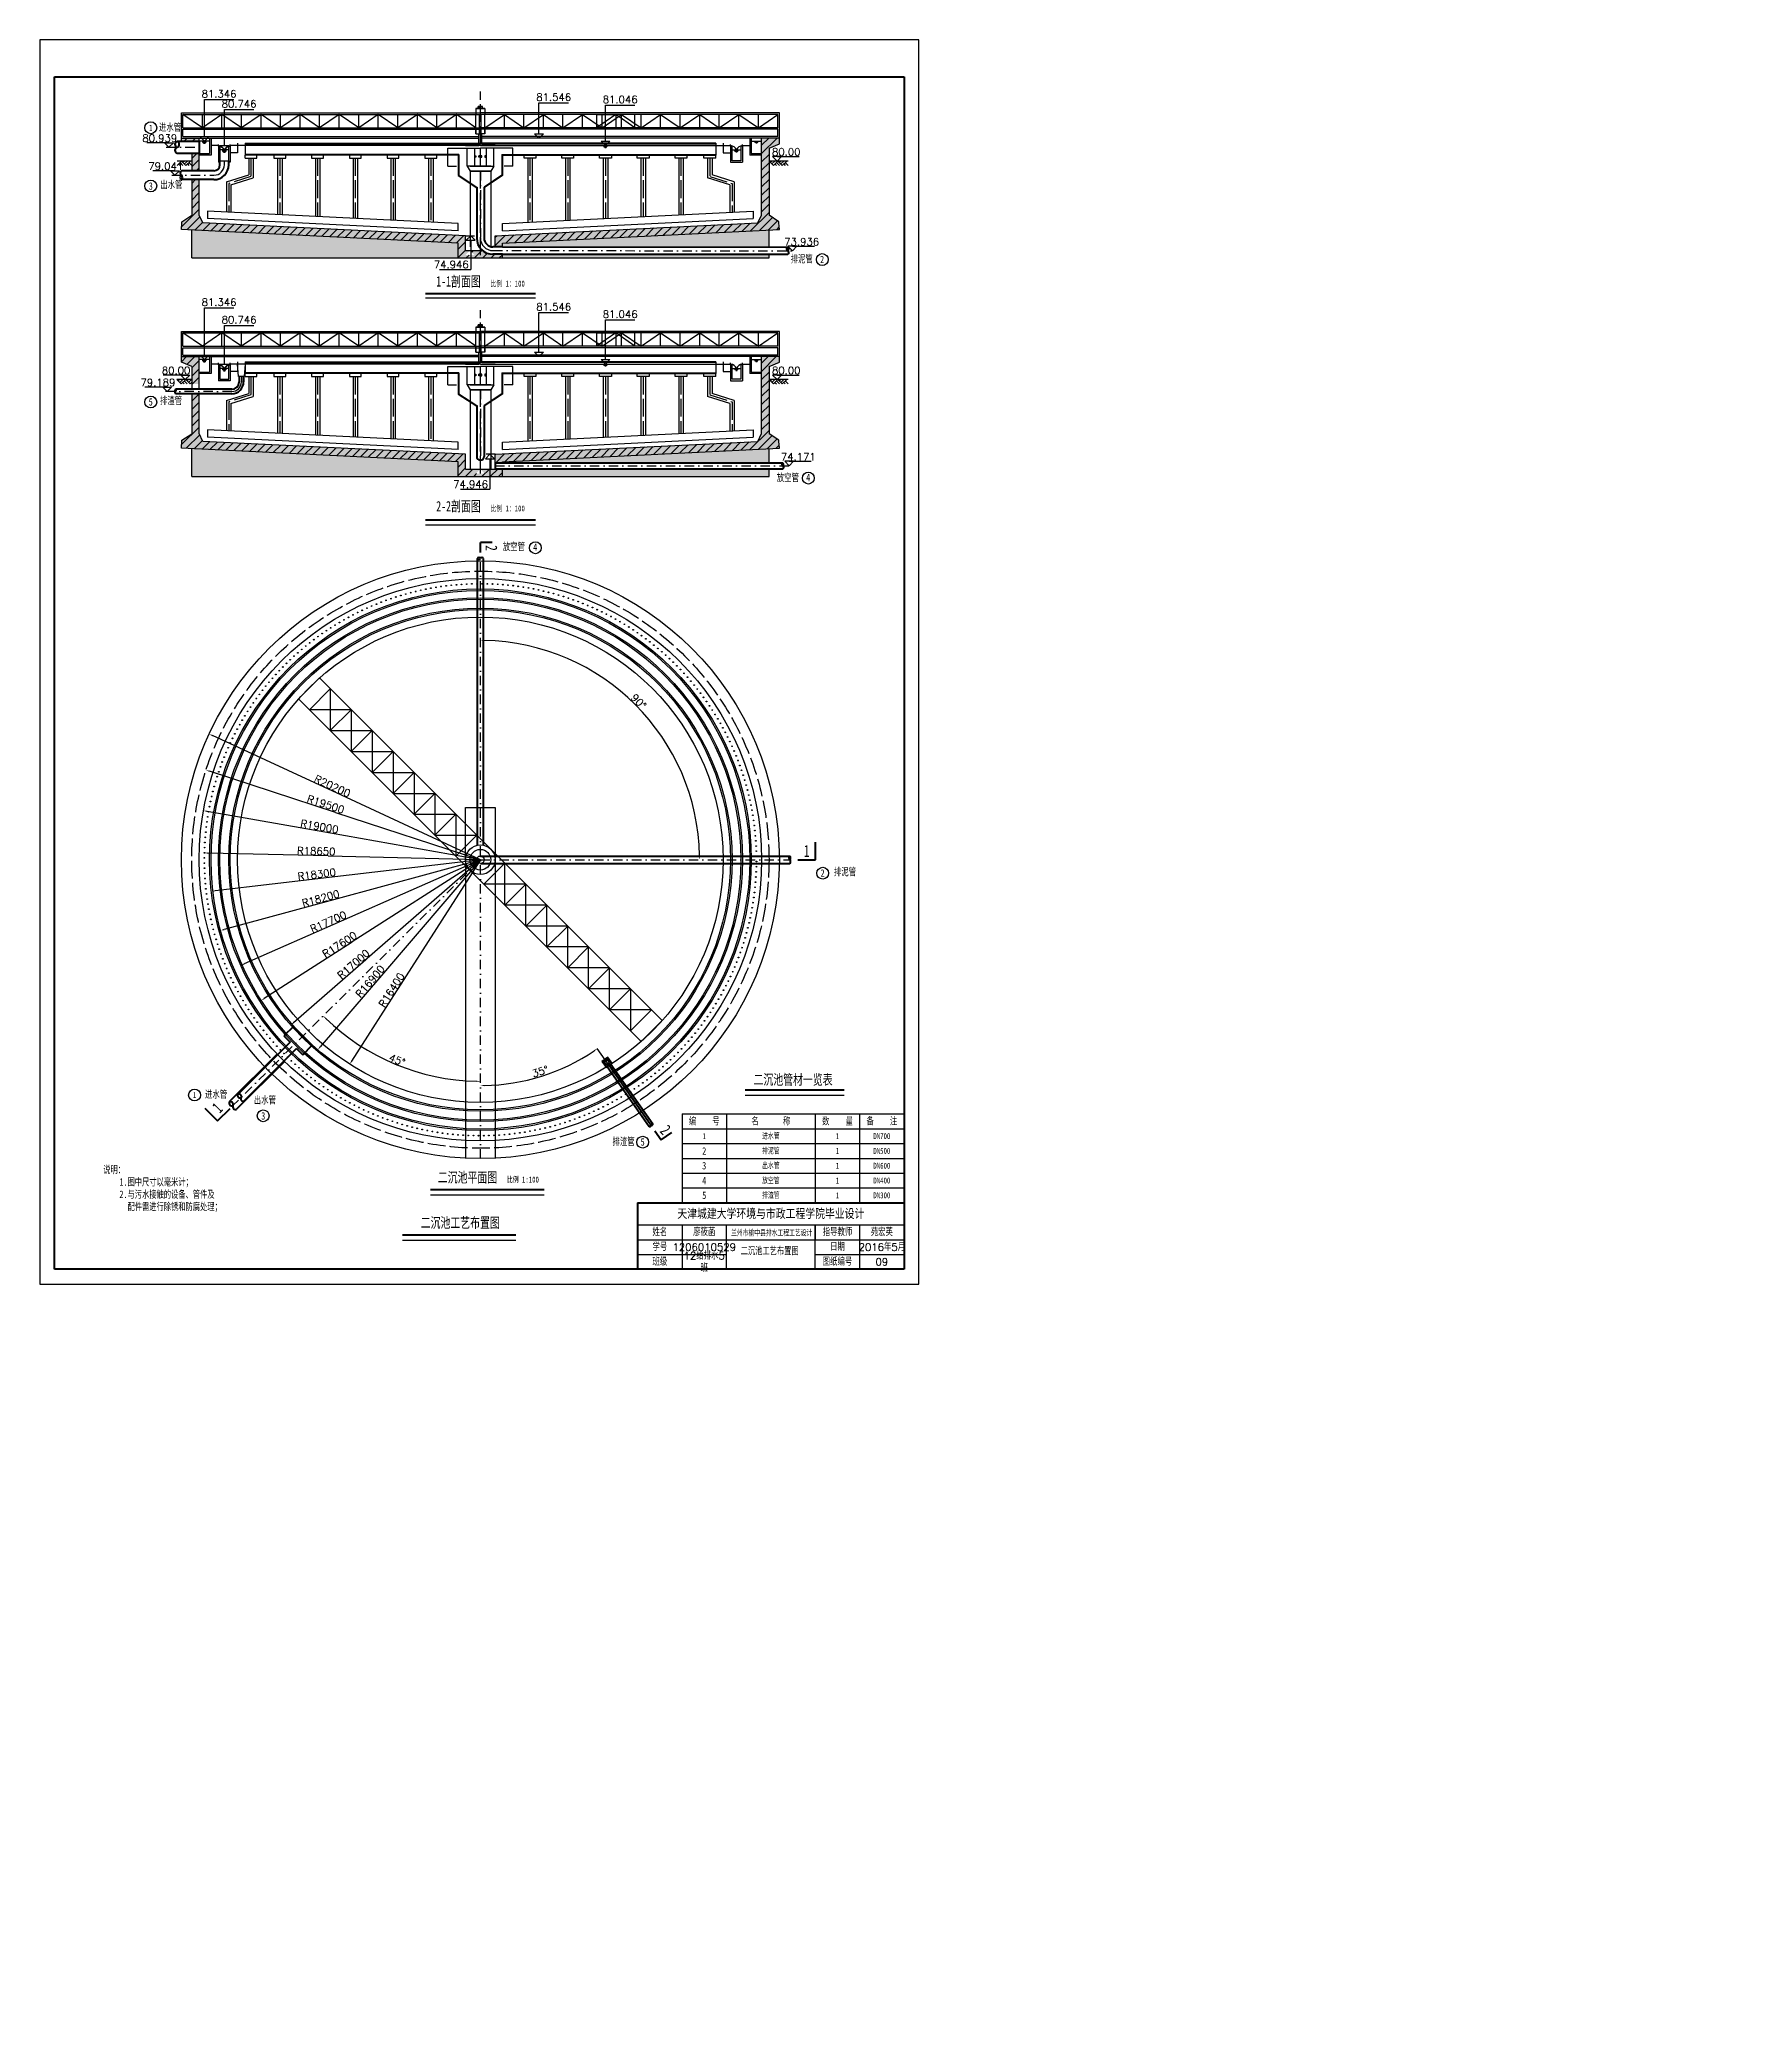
# Model space of a CAD drawing. Header units: millimetres. Extents: x -1157 to 5248, y -43968 to 1732.
# Drawn here: x -1157 to 0, y 0 to 1341 of the extents above; entities that cross this region are included whole.
import ezdxf

# ---------------------------------------------------------------- set-up
doc = ezdxf.new("R2010")
doc.units = ezdxf.units.MM
for name, pattern in [('ACAD_ISO02W100', [15, 12, -3]), ('ACAD_ISO07W100', [3, 0, -3]), ('DASHDOT2', [12.7, 6.35, -3.175, 0, -3.175])]:
    doc.linetypes.add(name, pattern=pattern)
for name, color, linetype, lineweight in [('jinshui', 2, 'ACAD_ISO07W100', 100), ('图层1', 7, 'Continuous', 53), ('图框', 7, 'Continuous', 100)]:
    doc.layers.add(name, color=color, linetype=linetype, lineweight=lineweight)
doc.styles.add('4', font='simfang.ttf', dxfattribs={"width": 0.7, "height": 4})
doc.styles.add('5', font='simfang.ttf', dxfattribs={"width": 0.7, "height": 5})
doc.styles.add('7', font='simfang.ttf', dxfattribs={"width": 0.7, "height": 7})
doc.styles.get("Standard").update_dxf_attribs({"font": 'txt', "bigfont": 'gbcbig.shx'})
doc.dimstyles.new('ISO-25', dxfattribs={"dimtxt": 3, "dimasz": 2.5, "dimexe": 1.25, "dimexo": 0.625, "dimtad": 1, "dimdec": 0, "dimlfac": 100, "dimtxsty": 'Standard', "dimcen": 2.5, "dimadec": 0, "dimazin": 0, "dimtfac": 1, "dimtdec": 0, "dimtmove": 0, "dimatfit": 3, "dimfxl": 1, "dimarcsym": 0})

# ---------------------------------------------------------------- blocks, each defined once
blk = doc.blocks.new('*D11')
at = {"layer": 'Defpoints', "color": 0, "lineweight": -2, "transparency": 16777216}
blk.add_line((2282.2, 744.4), (2197, 772.2), dxfattribs=at)
at = {"layer": 'Defpoints', "color": 0, "lineweight": 100, "transparency": 16777216}
for p in [(2194.6, 773), (2380, 712.5)]:
    blk.add_point(p, dxfattribs=at)
blk.add_solid([(2197.1, 772.6), (2196.9, 771.8), (2194.6, 773)], dxfattribs=at)
at = {"layer": 'Defpoints', "color": 0, "transparency": 16777216, "insert": (2275.5, 749.9), "char_height": 5, "attachment_point": 5, "rotation": 341.9092}
blk.add_mtext('R19500', dxfattribs=at)
blk = doc.blocks.new('*D12')
at = {"layer": 'Defpoints', "color": 0, "lineweight": -2, "transparency": 16777216}
blk.add_line((2278.7, 730.3), (2195.3, 745.1), dxfattribs=at)
at = {"layer": 'Defpoints', "color": 0, "lineweight": 100, "transparency": 16777216}
for p in [(2192.9, 745.5), (2380, 712.5)]:
    blk.add_point(p, dxfattribs=at)
blk.add_solid([(2195.4, 745.5), (2195.3, 744.7), (2192.9, 745.5)], dxfattribs=at)
at = {"layer": 'Defpoints', "color": 0, "transparency": 16777216, "insert": (2271.3, 734.9), "char_height": 5, "attachment_point": 5, "rotation": 349.9829}
blk.add_mtext('R19000', dxfattribs=at)
blk = doc.blocks.new('*D13')
at = {"layer": 'Defpoints', "color": 0, "lineweight": -2, "transparency": 16777216}
blk.add_line((2277.2, 715), (2196, 716.9), dxfattribs=at)
at = {"layer": 'Defpoints', "color": 0, "lineweight": 100, "transparency": 16777216}
for p in [(2193.5, 717), (2380, 712.5)]:
    blk.add_point(p, dxfattribs=at)
blk.add_solid([(2196.1, 717.4), (2196, 716.5), (2193.5, 717)], dxfattribs=at)
at = {"layer": 'Defpoints', "color": 0, "transparency": 16777216, "insert": (2269.1, 718.3), "char_height": 5, "attachment_point": 5, "rotation": 358.6006}
blk.add_mtext('R18650', dxfattribs=at)
blk = doc.blocks.new('*D14')
at = {"layer": 'Defpoints', "color": 0, "lineweight": -2, "transparency": 16777216}
blk.add_line((2277.8, 700.5), (2200.7, 691.4), dxfattribs=at)
at = {"layer": 'Defpoints', "color": 0, "lineweight": 100, "transparency": 16777216}
for p in [(2380, 712.5), (2198.2, 691.1)]:
    blk.add_point(p, dxfattribs=at)
blk.add_solid([(2200.7, 691.8), (2200.8, 691), (2198.2, 691.1)], dxfattribs=at)
at = {"layer": 'Defpoints', "color": 0, "transparency": 16777216, "insert": (2269.4, 702.6), "char_height": 5, "attachment_point": 5, "rotation": 6.7003}
blk.add_mtext('R18300', dxfattribs=at)
blk = doc.blocks.new('*D15')
at = {"layer": 'Defpoints', "color": 0, "lineweight": -2, "transparency": 16777216}
blk.add_line((2280.7, 685.4), (2206.8, 665.3), dxfattribs=at)
at = {"layer": 'Defpoints', "color": 0, "lineweight": 100, "transparency": 16777216}
for p in [(2380, 712.5), (2204.4, 664.6)]:
    blk.add_point(p, dxfattribs=at)
blk.add_solid([(2206.7, 665.7), (2206.9, 664.8), (2204.4, 664.6)], dxfattribs=at)
at = {"layer": 'Defpoints', "color": 0, "transparency": 16777216, "insert": (2272.1, 686.3), "char_height": 5, "attachment_point": 5, "rotation": 15.2465}
blk.add_mtext('R18200', dxfattribs=at)
blk = doc.blocks.new('*D16')
at = {"layer": 'Defpoints', "color": 0, "lineweight": -2, "transparency": 16777216}
blk.add_line((2285.9, 670.9), (2220.3, 642), dxfattribs=at)
at = {"layer": 'Defpoints', "color": 0, "lineweight": 100, "transparency": 16777216}
for p in [(2380, 712.5), (2218.1, 641)]:
    blk.add_point(p, dxfattribs=at)
blk.add_solid([(2220.2, 642.4), (2220.5, 641.6), (2218.1, 641)], dxfattribs=at)
at = {"layer": 'Defpoints', "color": 0, "transparency": 16777216, "insert": (2277.2, 670.5), "char_height": 5, "attachment_point": 5, "rotation": 23.8124}
blk.add_mtext('R17700', dxfattribs=at)
blk = doc.blocks.new('*D17')
at = {"layer": 'Defpoints', "color": 0, "lineweight": -2, "transparency": 16777216}
blk.add_line((2293.4, 656.8), (2234, 618.7), dxfattribs=at)
at = {"layer": 'Defpoints', "color": 0, "lineweight": 100, "transparency": 16777216}
for p in [(2380, 712.5), (2231.9, 617.3)]:
    blk.add_point(p, dxfattribs=at)
blk.add_solid([(2233.8, 619), (2234.2, 618.3), (2231.9, 617.3)], dxfattribs=at)
at = {"layer": 'Defpoints', "color": 0, "transparency": 16777216, "insert": (2284.9, 655.1), "char_height": 5, "attachment_point": 5, "rotation": 32.7217}
blk.add_mtext('R17600', dxfattribs=at)
blk = doc.blocks.new('*D18')
at = {"layer": 'Defpoints', "color": 0, "lineweight": -2, "transparency": 16777216}
blk.add_line((2302.5, 644.8), (2253.8, 602.3), dxfattribs=at)
at = {"layer": 'Defpoints', "color": 0, "lineweight": 100, "transparency": 16777216}
for p in [(2380, 712.5), (2251.9, 600.7)]:
    blk.add_point(p, dxfattribs=at)
blk.add_solid([(2253.5, 602.6), (2254.1, 602), (2251.9, 600.7)], dxfattribs=at)
at = {"layer": 'Defpoints', "color": 0, "transparency": 16777216, "insert": (2294.3, 641.9), "char_height": 5, "attachment_point": 5, "rotation": 41.1169}
blk.add_mtext('R17000', dxfattribs=at)
blk = doc.blocks.new('*D19')
at = {"layer": 'Defpoints', "color": 0, "lineweight": -2, "transparency": 16777216}
blk.add_line((2313.1, 634.3), (2271.7, 585.9), dxfattribs=at)
at = {"layer": 'Defpoints', "color": 0, "lineweight": 100, "transparency": 16777216}
for p in [(2380, 712.5), (2270.1, 584)]:
    blk.add_point(p, dxfattribs=at)
blk.add_solid([(2271.4, 586.2), (2272.1, 585.7), (2270.1, 584)], dxfattribs=at)
at = {"layer": 'Defpoints', "color": 0, "transparency": 16777216, "insert": (2305.5, 630.2), "char_height": 5, "attachment_point": 5, "rotation": 49.4472}
blk.add_mtext('R16900', dxfattribs=at)
blk = doc.blocks.new('*D20')
at = {"color": 0, "lineweight": -2, "transparency": 16777216}
blk.add_line((2286.1, 756), (2199, 796.3), dxfattribs=at)
at = {"color": 0, "lineweight": 100, "transparency": 16777216}
blk.add_solid([(2199.2, 796.7), (2198.8, 795.9), (2196.7, 797.4)], dxfattribs=at)
at = {"layer": 'Defpoints', "color": 0, "lineweight": 100, "transparency": 16777216}
for p in [(2196.7, 797.4), (2380, 712.5)]:
    blk.add_point(p, dxfattribs=at)
at = {"color": 0, "lineweight": -3, "transparency": 16777216, "insert": (2280, 762.2), "char_height": 5, "attachment_point": 5, "rotation": 335.1402}
blk.add_mtext('R20200', dxfattribs=at)
blk = doc.blocks.new('*D21')
at = {"color": 0, "lineweight": -2, "transparency": 16777216}
blk.add_line((2327, 629.5), (2293, 576.4), dxfattribs=at)
at = {"color": 0, "lineweight": 100, "transparency": 16777216}
blk.add_solid([(2292.7, 576.6), (2293.4, 576.1), (2291.7, 574.2)], dxfattribs=at)
at = {"layer": 'Defpoints', "color": 0, "lineweight": 100, "transparency": 16777216}
for p in [(2380, 712.5), (2291.7, 574.2)]:
    blk.add_point(p, dxfattribs=at)
at = {"color": 0, "lineweight": -3, "transparency": 16777216, "insert": (2320, 624.4), "char_height": 5, "attachment_point": 5, "rotation": 57.429}
blk.add_mtext('R16400', dxfattribs=at)
blk = doc.blocks.new('*D22')
at = {"color": 0, "lineweight": -2, "transparency": 16777216}
blk.add_arc((2380, 712.5), 149.7, 225.7875, 269.0435, dxfattribs=at)
at = {"color": 0, "lineweight": 53, "transparency": 16777216}
for points in [[(2275.3, 604.8), (2275.9, 605.4), (2273.8, 606.9)], [(2377.5, 563.1), (2377.5, 562.3), (2380, 562.7)]]:
    blk.add_solid(points, dxfattribs=at)
at = {"layer": 'Defpoints', "color": 0, "lineweight": 53, "transparency": 16777216}
for p in [(2380, 916.8), (2380, 712.5), (2304.9, 582.9), (2212.8, 546.3), (2380, 510.5)]:
    blk.add_point(p, dxfattribs=at)
at = {"color": 0, "transparency": 16777216, "insert": (2323.7, 577.1), "char_height": 5, "attachment_point": 5, "rotation": 337.4155}
blk.add_mtext('45°', dxfattribs=at)
blk = doc.blocks.new('*D23')
at = {"color": 0, "lineweight": -2, "transparency": 16777216}
blk.add_line((2466.9, 573.4), (2458.9, 584.8), dxfattribs=at)
blk.add_arc((2380, 697.3), 137.5, 271.042, 304.0059, dxfattribs=at)
at = {"color": 0, "lineweight": 53, "transparency": 16777216}
for points in [[(2456.6, 583.7), (2457.1, 583), (2458.9, 584.8)], [(2382.5, 559.5), (2382.5, 560.3), (2380, 559.9)]]:
    blk.add_solid(points, dxfattribs=at)
at = {"layer": 'Defpoints', "color": 0, "lineweight": 53, "transparency": 16777216}
for p in [(2380, 916.8), (2466.9, 573.4), (2407.8, 562.7), (2495.2, 533.1), (2380, 510.5)]:
    blk.add_point(p, dxfattribs=at)
at = {"color": 0, "transparency": 16777216, "insert": (2420.4, 569.3), "char_height": 5, "attachment_point": 5, "rotation": 17.5239}
blk.add_mtext('35°', dxfattribs=at)
blk = doc.blocks.new('*D24')
at = {"color": 0, "lineweight": -2, "transparency": 16777216}
blk.add_arc((2380, 712.5), 148.1, 0.9672, 89.0328, dxfattribs=at)
at = {"color": 0, "lineweight": 53, "transparency": 16777216}
for points in [[(2382.5, 860.1), (2382.5, 860.9), (2380, 860.5)], [(2528.5, 715), (2527.6, 715), (2528.1, 712.5)]]:
    blk.add_solid(points, dxfattribs=at)
at = {"layer": 'Defpoints', "color": 0, "lineweight": 53, "transparency": 16777216}
for p in [(2380, 916.8), (2508.2, 786.5), (2380, 712.5), (2589, 712.5), (2380, 510.5)]:
    blk.add_point(p, dxfattribs=at)
at = {"color": 0, "transparency": 16777216, "insert": (2486.9, 819.4), "char_height": 5, "attachment_point": 5, "rotation": 315}
blk.add_mtext('90°', dxfattribs=at)
blk = doc.blocks.new('廖筱菡二沉池09')
at = {"layer": 'Defpoints'}
h = blk.add_hatch(dxfattribs=at)
h.set_pattern_fill('AR-CONC', color=0, scale=0.07, style=0)
h.set_pattern_definition([(50, (0, -8.367), (12.752927, -1.115736), [1.3335, -14.6685]), (355, (0, -8.367), (-2.467, 13.373965), [1.0668, -11.7348]), (100.451, (1.063, -8.46), (10.285975, 12.25817), [1.1333, -12.4663]), (46.1842, (0, -4.81), (18.97553, -2.94296), [2.00025, -22.00275]), (96.6356, (1.581, -5.056), (16.6183, 17.31979), [1.69995, -18.69945]), (351.184, (0, -4.81), (16.61832, 17.31976), [1.6002, -17.6022]), (21, (1.778, -5.7), (10.61304, -7.158586), [1.3335, -14.6685]), (326, (1.778, -5.7), (4.32614, 12.89316), [1.0668, -11.7348]), (71.4514, (2.662, -6.296), (14.939154, 5.7346), [1.1333, -12.4663]), (37.5, (0, -8.3666), (0.216202, 5.918853), [0, -11.59256, 0, -11.9126, 0, -11.77925]), (7.5, (0, -8.3666), (4.677376, 7.01264), [0, -6.79196, 0, -11.32586, 0, -4.48945]), (327.5, (-3.965, -8.3666), (9.491342, -0.401012), [0, -4.445, 0, -13.8684, 0, -18.4023]), (317.5, (-5.743, -8.367), (10.369043, 1.779854), [0, -5.7785, 0, -9.21004, 0, -13.0683])])
h.paths.add_polyline_path([(2189.991, 1200.103), (2177.991, 1200.103), (2177.991, 1197.952), (2189.991, 1197.952)])
h.paths.add_polyline_path([(2189.991, 1189.952), (2184.991, 1189.952), (2184.991, 1178.053), (2189.991, 1178.053)])
h.paths.add_polyline_path([(2372.991, 1124.103), (2375.991, 1121.103), (2372.991, 1121.103), (2372.991, 1119.103), (2394.991, 1119.103), (2394.991, 1121.603), (2388.491, 1121.603, -0.17363139), (2381.509, 1124.103)])
h.paths.add_polyline_path([(2369.991, 1134.103), (2192.477, 1142.853), (2189.991, 1148.094), (2189.991, 1172.053), (2184.991, 1172.053), (2184.991, 1147.945), (2178.278, 1143.553), (2178.247, 1142.952), (2178.008, 1138.32), (2364.991, 1129.103), (2364.991, 1119.103), (2372.991, 1119.103), (2372.991, 1121.103), (2369.991, 1121.103), (2372.991, 1124.103), (2369.991, 1124.103)])
h.paths.add_polyline_path([(2574.991, 1137.975), (2394.991, 1129.103), (2394.991, 1126.603), (2574.991, 1126.429)])
h.paths.add_polyline_path([(2574.991, 1121.603), (2394.991, 1121.603), (2394.991, 1119.103), (2574.991, 1119.103)])
h.paths.add_polyline_path([(2184.991, 1137.975), (2184.991, 1119.103), (2364.991, 1119.103), (2364.991, 1129.103)], flags=16)
h.paths.add_polyline_path([(2581.973, 1138.32), (2581.734, 1142.952), (2581.704, 1143.553), (2574.991, 1147.945), (2574.991, 1193.403), (2581.991, 1196.333), (2581.991, 1200.103), (2569.991, 1200.103), (2569.991, 1148.094), (2567.504, 1142.853), (2389.991, 1134.103), (2389.991, 1126.603), (2394.991, 1126.603), (2394.991, 1129.103)])
h = blk.add_hatch(dxfattribs=at)
h.set_pattern_fill('ANSI31', color=0, scale=1.25, style=0)
h.set_pattern_definition([(45, (0, -8.3666), (-2.80633, 2.80633), [])])
h.paths.add_polyline_path([(2189.991, 1200.103), (2177.991, 1200.103), (2177.991, 1197.952), (2189.991, 1197.952)])
h.paths.add_polyline_path([(2189.991, 1189.952), (2184.991, 1189.952), (2184.991, 1178.053), (2189.991, 1178.053)])
h.paths.add_polyline_path([(2372.991, 1124.103), (2375.991, 1121.103), (2372.991, 1121.103), (2372.991, 1119.103), (2394.991, 1119.103), (2394.991, 1121.603), (2388.491, 1121.603, -0.17363139), (2381.509, 1124.103)])
h.paths.add_polyline_path([(2192.477, 1142.853), (2189.991, 1148.094), (2189.991, 1172.053), (2184.991, 1172.053), (2184.991, 1147.945), (2178.278, 1143.553), (2178.247, 1142.952), (2178.008, 1138.32), (2364.991, 1129.103), (2364.991, 1119.103), (2372.991, 1119.103), (2372.991, 1121.103), (2369.991, 1121.103), (2372.991, 1124.103), (2369.991, 1124.103), (2369.991, 1134.103)])
h.paths.add_polyline_path([(2581.973, 1138.32), (2581.734, 1142.952), (2581.704, 1143.553), (2574.991, 1147.945), (2574.991, 1193.403), (2581.991, 1196.333), (2581.991, 1200.103), (2569.991, 1200.103), (2569.991, 1148.094), (2567.504, 1142.853), (2389.991, 1134.103), (2389.991, 1126.603), (2394.991, 1126.603), (2394.991, 1129.103)])
h = blk.add_hatch(dxfattribs=at)
h.set_pattern_fill('AR-CONC', color=0, scale=0.07, style=0)
h.set_pattern_definition([(50, (0, -4), (12.752927, -1.115736), [1.3335, -14.6685]), (355, (0, -4), (-2.467, 13.373965), [1.0668, -11.7348]), (100.451, (1.063, -4.093), (10.285975, 12.25817), [1.1333, -12.4663]), (46.1842, (0, -0.444), (18.97553, -2.94296), [2.00025, -22.00275]), (96.6356, (1.581, -0.69), (16.6183, 17.31979), [1.69995, -18.69945]), (351.184, (0, -0.444), (16.61832, 17.31976), [1.6002, -17.6022]), (21, (1.778, -1.333), (10.61304, -7.158586), [1.3335, -14.6685]), (326, (1.778, -1.333), (4.32614, 12.89316), [1.0668, -11.7348]), (71.4514, (2.662, -1.93), (14.939154, 5.7346), [1.1333, -12.4663]), (37.5, (0, -4), (0.216202, 5.918853), [0, -11.59256, 0, -11.9126, 0, -11.77925]), (7.5, (0, -4), (4.677376, 7.01264), [0, -6.79196, 0, -11.32586, 0, -4.48945]), (327.5, (-3.965, -4), (9.491342, -0.401012), [0, -4.445, 0, -13.8684, 0, -18.4023]), (317.5, (-5.743, -4), (10.369043, 1.779854), [0, -5.7785, 0, -9.21004, 0, -13.0683])])
h.paths.add_polyline_path([(2581.734, 995.291), (2581.704, 995.891), (2574.991, 1000.284), (2574.991, 1045.741), (2581.991, 1048.671), (2581.991, 1052.441), (2569.991, 1052.441), (2569.991, 1000.432), (2567.504, 995.191), (2389.991, 986.441), (2389.991, 980.694), (2394.991, 980.694), (2394.991, 981.441), (2581.973, 990.658)])
h.paths.add_polyline_path([(2369.991, 986.441), (2192.477, 995.191), (2189.991, 1000.432), (2189.991, 1027.372), (2184.991, 1027.372), (2184.991, 1000.284), (2178.278, 995.891), (2178.008, 990.658), (2364.991, 981.441), (2364.991, 971.441), (2379.991, 971.441), (2379.991, 973.441), (2376.991, 973.441), (2379.991, 976.441), (2369.991, 976.441)])
h.paths.add_polyline_path([(2394.991, 976.689), (2389.991, 976.689), (2389.991, 976.441), (2379.991, 976.441), (2382.991, 973.441), (2379.991, 973.441), (2379.991, 971.441), (2394.991, 971.441)])
h.paths.add_polyline_path([(2574.991, 990.314), (2581.973, 990.658), (2581.734, 995.291), (2581.704, 995.891), (2574.991, 1000.284), (2574.991, 1045.741), (2581.991, 1048.671), (2581.991, 1052.441), (2569.991, 1052.441), (2569.991, 1000.432), (2567.504, 995.191), (2389.991, 986.441), (2389.991, 980.694), (2574.991, 980.694)], flags=17)
h.paths.add_polyline_path([(2574.991, 976.689), (2394.991, 976.689), (2394.991, 971.441), (2574.991, 971.441)])
h.paths.add_polyline_path([(2189.991, 1052.441), (2177.991, 1052.441), (2177.991, 1048.671), (2184.991, 1045.741), (2184.991, 1033.846), (2189.991, 1033.846)])
h.paths.add_polyline_path([(2364.991, 981.441), (2184.991, 990.314), (2184.991, 971.441), (2364.991, 971.441)])
h.paths.add_polyline_path([(2581.973, 990.658), (2581.734, 995.291), (2581.704, 995.891), (2574.991, 1000.284), (2574.991, 1045.741), (2581.991, 1048.671), (2581.991, 1052.441), (2569.991, 1052.441), (2569.991, 1000.432), (2567.504, 995.191), (2389.991, 986.441), (2389.991, 980.694), (2394.991, 980.94), (2394.991, 981.441)])
h = blk.add_hatch(dxfattribs=at)
h.set_pattern_fill('ANSI31', color=0, scale=1.25, style=0)
h.set_pattern_definition([(45, (0, -4), (-2.80633, 2.80633), [])])
h.paths.add_polyline_path([(2394.991, 976.689), (2389.991, 976.689), (2389.991, 976.441), (2379.991, 976.441), (2382.991, 973.441), (2379.991, 973.441), (2379.991, 971.441), (2394.991, 971.441)])
h.paths.add_polyline_path([(2369.991, 986.441), (2192.477, 995.191), (2189.991, 1000.432), (2189.991, 1027.372), (2184.991, 1027.372), (2184.991, 1000.284), (2178.278, 995.891), (2178.008, 990.658), (2364.991, 981.441), (2364.991, 971.441), (2379.991, 971.441), (2379.991, 973.441), (2376.991, 973.441), (2379.991, 976.441), (2369.991, 976.441)])
h.paths.add_polyline_path([(2189.991, 1052.441), (2177.991, 1052.441), (2177.991, 1048.671), (2184.991, 1045.741), (2184.991, 1033.846), (2189.991, 1033.846)])
h.paths.add_polyline_path([(2581.973, 990.658), (2581.734, 995.291), (2581.704, 995.891), (2574.991, 1000.284), (2574.991, 1045.741), (2581.991, 1048.671), (2581.991, 1052.441), (2569.991, 1052.441), (2569.991, 1000.432), (2567.504, 995.191), (2389.991, 986.441), (2389.991, 980.694), (2394.991, 980.94), (2394.991, 981.441)])
at = {"lineweight": 100}
for p, q in [((2092.241, 435.636), (2092.241, 1241.636)), ((2092.241, 1241.636), (2666.241, 1241.636)), ((2666.241, 1241.636), (2666.241, 435.636)), ((2666.241, 435.636), (2092.241, 435.636))]:
    blk.add_line(p, q, dxfattribs=at)
at = {"color": 3}
for p, q in [((2193.491, 1201.103), (2193.491, 1226.17)), ((2193.491, 1226.17), (2203.491, 1226.17)), ((2203.491, 1226.17), (2213.356, 1226.17)), ((2419.582, 1203.103), (2419.582, 1223.925)), ((2419.582, 1223.925), (2429.582, 1223.925)), ((2429.582, 1223.925), (2439.447, 1223.925)), ((2464.491, 1198.103), (2464.491, 1222.377)), ((2464.491, 1222.377), (2474.491, 1222.377)), ((2474.491, 1222.377), (2484.356, 1222.377)), ((2206.991, 1195.103), (2206.991, 1219.415)), ((2206.991, 1219.415), (2216.991, 1219.415)), ((2216.991, 1219.415), (2226.856, 1219.415)), ((2169.562, 1196.952), (2154.562, 1196.952)), ((2580.397, 1187.643), (2595.397, 1187.643)), ((2173.628, 1178.053), (2158.628, 1178.053)), ((2369.991, 1134.103), (2375.985, 1134.103)), ((2590.821, 1127.005), (2605.821, 1127.005)), ((2193.491, 1085.357), (2203.491, 1085.357)), ((2193.491, 1073.997), (2193.491, 1085.357)), ((2193.491, 1053.441), (2193.491, 1073.997)), ((2203.491, 1085.357), (2213.356, 1085.357)), ((2206.991, 1047.441), (2206.991, 1073.56)), ((2206.991, 1073.56), (2216.991, 1073.56)), ((2216.991, 1073.56), (2226.856, 1073.56)), ((2419.582, 1055.441), (2419.582, 1082.255)), ((2419.582, 1082.255), (2429.582, 1082.255)), ((2429.582, 1082.255), (2439.447, 1082.255)), ((2464.491, 1050.441), (2464.491, 1077.255)), ((2464.491, 1077.255), (2474.491, 1077.255)), ((2474.491, 1077.255), (2484.356, 1077.255)), ((2180.577, 1039.981), (2165.577, 1039.981)), ((2580.397, 1039.981), (2595.397, 1039.981)), ((2168.331, 1031.872), (2153.331, 1031.872)), ((2389.991, 986.441), (2383.846, 986.441)), ((2588.574, 981.692), (2603.574, 981.692))]:
    blk.add_line(p, q, dxfattribs=at)
at = {"color": 4}
for p, q in [((2378.491, 1220.393), (2378.491, 1221.393)), ((2378.491, 1221.393), (2381.491, 1221.393)), ((2381.491, 1221.393), (2378.491, 1221.393)), ((2381.491, 1220.393), (2381.491, 1221.393)), ((2177.991, 1217.103), (2369.991, 1217.103)), ((2369.991, 1217.103), (2379.991, 1217.103)), ((2382.991, 1220.103), (2376.991, 1220.103)), ((2376.991, 1220.103), (2376.991, 1216.103)), ((2376.991, 1220.103), (2382.991, 1220.103)), ((2376.991, 1207.103), (2376.991, 1216.103)), ((2376.991, 1207.103), (2376.991, 1216.103)), ((2376.991, 1216.103), (2379.991, 1216.103)), ((2376.991, 1207.103), (2376.991, 1203.103)), ((2376.991, 1203.103), (2376.991, 1207.103)), ((2379.991, 1220.393), (2378.491, 1220.393)), ((2379.491, 1203.103), (2379.491, 1216.103)), ((2379.991, 1220.393), (2381.491, 1220.393)), ((2389.991, 1217.103), (2379.991, 1217.103)), ((2382.991, 1216.103), (2379.991, 1216.103)), ((2380.491, 1203.103), (2380.491, 1216.103)), ((2382.991, 1220.103), (2382.991, 1216.103)), ((2382.991, 1207.103), (2382.991, 1216.103)), ((2382.991, 1207.103), (2382.991, 1216.103)), ((2382.991, 1207.103), (2382.991, 1203.103)), ((2382.991, 1203.103), (2382.991, 1207.103)), ((2581.991, 1217.103), (2389.991, 1217.103)), ((2458.436, 1216.1), (2458.436, 1207.1)), ((2484.436, 1216.1), (2458.436, 1216.1)), ((2458.436, 1216.1), (2471.436, 1216.1)), ((2471.436, 1216.1), (2458.436, 1207.1)), ((2471.436, 1216.1), (2471.436, 1207.1)), ((2484.436, 1207.1), (2471.436, 1216.1)), ((2484.436, 1207.1), (2484.436, 1216.1)), ((2485.686, 1207.1), (2472.811, 1207.1)), ((2220.991, 1186.603), (2228.991, 1186.603)), ((2223.491, 1186.603), (2223.491, 1175.294)), ((2226.491, 1186.603), (2226.491, 1173.251)), ((2228.991, 1186.603), (2228.991, 1188.603)), ((2357.963, 1181.072), (2357.963, 1193.337)), ((2357.963, 1193.337), (2379.991, 1193.337)), ((2357.963, 1181.072), (2363.836, 1181.072)), ((2364.991, 1188.603), (2364.991, 1174.835)), ((2365.491, 1189.103), (2365.491, 1175.004)), ((2370.991, 1181.072), (2370.991, 1193.337)), ((2370.991, 1193.337), (2374.991, 1193.337)), ((2372.991, 1181.072), (2370.991, 1181.072)), ((2370.991, 1181.072), (2372.991, 1177.717)), ((2372.991, 1181.072), (2386.991, 1181.072)), ((2386.991, 1181.072), (2372.991, 1181.072)), ((2375.991, 1193.337), (2375.991, 1181.072)), ((2375.991, 1188.205), (2376.991, 1188.205)), ((2376.991, 1187.205), (2375.991, 1187.205)), ((2376.991, 1188.205), (2376.991, 1187.205)), ((2378.991, 1187.205), (2378.991, 1188.205)), ((2378.991, 1188.205), (2380.991, 1188.205)), ((2380.991, 1188.205), (2378.991, 1188.205)), ((2379.991, 1187.205), (2378.991, 1187.205)), ((2402.018, 1193.337), (2379.991, 1193.337)), ((2379.991, 1187.205), (2380.991, 1187.205)), ((2380.991, 1187.205), (2380.991, 1188.205)), ((2383.991, 1188.205), (2382.991, 1188.205)), ((2382.991, 1188.205), (2382.991, 1187.205)), ((2382.991, 1187.205), (2383.991, 1187.205)), ((2383.991, 1193.337), (2383.991, 1181.072)), ((2388.991, 1193.337), (2384.991, 1193.337)), ((2386.991, 1181.072), (2388.991, 1181.072)), ((2388.991, 1181.072), (2386.991, 1177.717)), ((2388.991, 1181.072), (2388.991, 1193.337)), ((2394.491, 1189.103), (2394.491, 1175.004)), ((2394.991, 1188.603), (2394.991, 1174.835)), ((2402.018, 1181.072), (2396.146, 1181.072)), ((2402.018, 1181.072), (2402.018, 1193.337)), ((2530.991, 1186.603), (2530.991, 1188.603)), ((2538.991, 1186.603), (2530.991, 1186.603)), ((2533.491, 1186.603), (2533.491, 1173.251)), ((2536.491, 1186.603), (2536.491, 1175.294)), ((2364.991, 1174.835), (2377.491, 1166.583)), ((2365.491, 1175.004), (2377.491, 1167.083)), ((2372.991, 1177.717), (2386.991, 1177.717)), ((2386.991, 1177.717), (2372.991, 1177.717)), ((2394.491, 1175.004), (2382.491, 1167.083)), ((2394.991, 1174.835), (2382.491, 1166.583)), ((2378.491, 1072.941), (2378.491, 1073.941)), ((2378.491, 1073.941), (2381.491, 1073.941)), ((2381.491, 1073.941), (2378.491, 1073.941)), ((2381.491, 1072.941), (2381.491, 1073.941)), ((2177.991, 1069.441), (2369.991, 1069.441)), ((2369.991, 1069.441), (2379.991, 1069.441)), ((2382.991, 1072.441), (2376.991, 1072.441)), ((2376.991, 1072.441), (2376.991, 1068.441)), ((2376.991, 1072.441), (2382.991, 1072.441)), ((2376.991, 1059.441), (2376.991, 1068.441)), ((2376.991, 1059.441), (2376.991, 1068.441)), ((2376.991, 1068.441), (2379.991, 1068.441)), ((2379.991, 1072.941), (2378.491, 1072.941)), ((2379.491, 1055.441), (2379.491, 1068.441)), ((2379.991, 1072.941), (2381.491, 1072.941)), ((2389.991, 1069.441), (2379.991, 1069.441)), ((2382.991, 1068.441), (2379.991, 1068.441)), ((2380.491, 1055.441), (2380.491, 1068.441)), ((2382.991, 1072.441), (2382.991, 1068.441)), ((2382.991, 1059.441), (2382.991, 1068.441)), ((2382.991, 1059.441), (2382.991, 1068.441)), ((2581.991, 1069.441), (2389.991, 1069.441)), ((2458.436, 1068.438), (2458.436, 1059.438)), ((2484.436, 1068.438), (2458.436, 1068.438)), ((2458.436, 1068.438), (2471.436, 1068.438)), ((2471.436, 1068.438), (2458.436, 1059.438)), ((2471.436, 1068.438), (2471.436, 1059.438)), ((2484.436, 1059.438), (2471.436, 1068.438)), ((2484.436, 1059.438), (2484.436, 1068.438)), ((2376.991, 1059.441), (2376.991, 1055.441)), ((2376.991, 1055.441), (2376.991, 1059.441)), ((2382.991, 1059.441), (2382.991, 1055.441)), ((2382.991, 1055.441), (2382.991, 1059.441)), ((2485.686, 1059.438), (2472.811, 1059.438)), ((2220.991, 1038.941), (2220.991, 1040.941)), ((2220.991, 1038.941), (2228.991, 1038.941)), ((2223.491, 1038.941), (2223.491, 1027.633)), ((2226.491, 1038.941), (2226.491, 1025.589)), ((2228.991, 1038.941), (2228.991, 1040.941)), ((2357.963, 1033.41), (2357.963, 1045.676)), ((2357.963, 1045.676), (2379.991, 1045.676)), ((2357.963, 1033.41), (2363.836, 1033.41)), ((2364.991, 1040.941), (2364.991, 1027.173)), ((2365.491, 1041.441), (2365.491, 1027.343)), ((2370.991, 1033.41), (2370.991, 1045.676)), ((2370.991, 1045.676), (2374.991, 1045.676)), ((2372.991, 1033.41), (2370.991, 1033.41)), ((2370.991, 1033.41), (2372.991, 1030.055)), ((2372.991, 1033.41), (2386.991, 1033.41)), ((2386.991, 1033.41), (2372.991, 1033.41)), ((2375.991, 1045.676), (2375.991, 1033.41)), ((2375.991, 1040.543), (2376.991, 1040.543)), ((2376.991, 1039.543), (2375.991, 1039.543)), ((2376.991, 1040.543), (2376.991, 1039.543)), ((2378.991, 1039.543), (2378.991, 1040.543)), ((2378.991, 1040.543), (2380.991, 1040.543)), ((2380.991, 1040.543), (2378.991, 1040.543)), ((2379.991, 1039.543), (2378.991, 1039.543)), ((2402.018, 1045.676), (2379.991, 1045.676)), ((2379.991, 1039.543), (2380.991, 1039.543)), ((2380.991, 1039.543), (2380.991, 1040.543)), ((2383.991, 1040.543), (2382.991, 1040.543)), ((2382.991, 1040.543), (2382.991, 1039.543)), ((2382.991, 1039.543), (2383.991, 1039.543)), ((2383.991, 1045.676), (2383.991, 1033.41)), ((2388.991, 1045.676), (2384.991, 1045.676)), ((2386.991, 1033.41), (2388.991, 1033.41)), ((2388.991, 1033.41), (2386.991, 1030.055)), ((2388.991, 1033.41), (2388.991, 1045.676)), ((2394.491, 1041.441), (2394.491, 1027.343)), ((2394.991, 1040.941), (2394.991, 1027.173)), ((2402.018, 1033.41), (2396.146, 1033.41)), ((2402.018, 1033.41), (2402.018, 1045.676)), ((2530.991, 1038.941), (2530.991, 1040.941)), ((2538.991, 1038.941), (2530.991, 1038.941)), ((2533.491, 1038.941), (2533.491, 1025.589)), ((2536.491, 1038.941), (2536.491, 1027.633)), ((2364.991, 1027.173), (2377.491, 1018.921)), ((2365.491, 1027.343), (2377.491, 1019.421)), ((2372.991, 1030.055), (2386.991, 1030.055)), ((2386.991, 1030.055), (2372.991, 1030.055)), ((2394.491, 1027.343), (2382.491, 1019.421)), ((2394.991, 1027.173), (2382.491, 1018.921))]:
    blk.add_line(p, q, dxfattribs=at)
at = {"color": 1, "lineweight": 53}
blk.add_line((2189.991, 1197.952), (2189.991, 1189.952), dxfattribs=at)
at = {"color": 5}
for p, q in [((2191.991, 1197.612), (2194.991, 1197.612)), ((2192.491, 1197.112), (2194.491, 1197.112)), ((2192.991, 1196.612), (2193.991, 1196.612)), ((2567.991, 1197.612), (2564.991, 1197.612)), ((2567.491, 1197.112), (2565.491, 1197.112)), ((2566.991, 1196.612), (2565.991, 1196.612)), ((2205.491, 1191.612), (2208.491, 1191.612)), ((2205.991, 1191.112), (2207.991, 1191.112)), ((2206.491, 1190.612), (2207.491, 1190.612)), ((2554.491, 1191.612), (2551.491, 1191.612)), ((2553.991, 1191.112), (2551.991, 1191.112)), ((2553.491, 1190.612), (2552.491, 1190.612))]:
    blk.add_line(p, q, dxfattribs=at)
for p, q in [((2196.991, 1200.103), (2197.991, 1200.103)), ((2202.991, 1194.603), (2202.991, 1195.903)), ((2210.991, 1194.603), (2210.991, 1195.903)), ((2215.991, 1196.603), (2215.991, 1190.103)), ((2543.991, 1196.603), (2543.991, 1190.103)), ((2548.991, 1194.603), (2548.991, 1195.903)), ((2556.991, 1194.603), (2556.991, 1195.903)), ((2178.043, 1184.643), (2175.043, 1181.643)), ((2176.04, 1182.641), (2177.038, 1181.643)), ((2177.04, 1183.641), (2179.038, 1181.643)), ((2178.043, 1184.643), (2181.043, 1181.643)), ((2180.043, 1184.643), (2179.039, 1183.64)), ((2182.043, 1184.643), (2180.039, 1182.64)), ((2184.043, 1184.643), (2181.043, 1181.643)), ((2182.04, 1182.641), (2183.038, 1181.643)), ((2183.04, 1183.641), (2185.038, 1181.643)), ((2193.241, 1189.703), (2193.241, 1188.703)), ((2193.241, 1189.703), (2193.741, 1188.703)), ((2193.241, 1188.703), (2193.741, 1189.703)), ((2193.741, 1189.703), (2193.741, 1188.703)), ((2215.991, 1190.103), (2210.991, 1190.103)), ((2543.991, 1190.103), (2548.991, 1190.103)), ((2566.241, 1189.703), (2566.241, 1188.703)), ((2566.241, 1189.703), (2566.741, 1188.703)), ((2566.241, 1188.703), (2566.741, 1189.703)), ((2566.741, 1189.703), (2566.741, 1188.703)), ((2574.991, 1184.643), (2577.991, 1181.643)), ((2576.991, 1184.643), (2575.988, 1183.64)), ((2578.991, 1184.643), (2576.988, 1182.64)), ((2580.991, 1184.643), (2577.991, 1181.643)), ((2578.989, 1182.641), (2579.986, 1181.643)), ((2579.989, 1183.641), (2581.986, 1181.643)), ((2580.991, 1184.643), (2583.991, 1181.643)), ((2582.991, 1184.643), (2581.988, 1183.64)), ((2584.991, 1184.643), (2582.988, 1182.64)), ((2586.991, 1184.643), (2583.991, 1181.643)), ((2584.989, 1182.641), (2585.986, 1181.643)), ((2585.989, 1183.641), (2587.986, 1181.643)), ((2342.871, 1092.094), (2417.111, 1092.094)), ((2202.991, 1046.941), (2202.991, 1048.241)), ((2210.991, 1046.941), (2210.991, 1048.241)), ((2215.991, 1048.941), (2215.991, 1042.441)), ((2220.991, 1047.441), (2220.491, 1038.941)), ((2543.991, 1048.941), (2543.991, 1042.441)), ((2548.991, 1046.941), (2548.991, 1048.241)), ((2556.991, 1046.941), (2556.991, 1048.241)), ((2174.884, 1036.981), (2177.884, 1033.981)), ((2176.884, 1036.981), (2175.881, 1035.978)), ((2178.884, 1036.981), (2176.881, 1034.978)), ((2180.884, 1036.981), (2177.884, 1033.981)), ((2178.881, 1034.979), (2179.879, 1033.981)), ((2179.881, 1035.979), (2181.879, 1033.981)), ((2180.884, 1036.981), (2183.884, 1033.981)), ((2182.884, 1036.981), (2181.881, 1035.978)), ((2184.884, 1036.981), (2182.881, 1034.978)), ((2184.991, 1035.088), (2183.884, 1033.981)), ((2184.881, 1034.979), (2184.991, 1034.87)), ((2193.241, 1042.041), (2193.241, 1041.041)), ((2193.241, 1042.041), (2193.741, 1041.041)), ((2193.241, 1041.041), (2193.741, 1042.041)), ((2193.741, 1042.041), (2193.741, 1041.041)), ((2215.991, 1042.441), (2210.991, 1042.441)), ((2220.491, 1038.941), (2216.491, 1038.941)), ((2543.991, 1042.441), (2548.991, 1042.441)), ((2566.241, 1042.041), (2566.241, 1041.041)), ((2566.241, 1042.041), (2566.741, 1041.041)), ((2566.241, 1041.041), (2566.741, 1042.041)), ((2566.741, 1042.041), (2566.741, 1041.041)), ((2574.991, 1036.981), (2577.991, 1033.981)), ((2576.991, 1036.981), (2575.988, 1035.978)), ((2578.991, 1036.981), (2576.988, 1034.978)), ((2580.991, 1036.981), (2577.991, 1033.981)), ((2578.989, 1034.979), (2579.986, 1033.981)), ((2579.989, 1035.979), (2581.986, 1033.981)), ((2580.991, 1036.981), (2583.991, 1033.981)), ((2582.991, 1036.981), (2581.988, 1035.978)), ((2584.991, 1036.981), (2582.988, 1034.978)), ((2586.991, 1036.981), (2583.991, 1033.981)), ((2584.989, 1034.979), (2585.986, 1033.981)), ((2585.989, 1035.979), (2587.986, 1033.981)), ((2342.871, 938.686), (2417.111, 938.686)), ((2466.099, 579.017), (2462.004, 576.149)), ((2462.7, 576.026), (2465.977, 578.321)), ((2465.977, 578.321), (2466.099, 579.017)), ((2465.977, 578.321), (2468.271, 575.044)), ((2468.967, 574.921), (2466.099, 579.017)), ((2462.004, 576.149), (2464.871, 572.054)), ((2462.7, 576.026), (2462.004, 576.149)), ((2464.994, 572.75), (2462.7, 576.026)), ((2464.871, 572.054), (2468.967, 574.921)), ((2464.994, 572.75), (2464.871, 572.054)), ((2464.994, 572.75), (2468.271, 575.044)), ((2468.271, 575.044), (2468.967, 574.921)), ((2558.782, 553.376), (2625.838, 553.376)), ((2516.241, 540.636), (2666.241, 540.636)), ((2516.241, 540.636), (2546.241, 540.636)), ((2516.241, 540.636), (2516.241, 480.636)), ((2546.241, 540.636), (2546.241, 480.636)), ((2546.241, 540.636), (2606.241, 540.636)), ((2606.241, 540.636), (2606.241, 480.636)), ((2606.241, 540.636), (2636.241, 540.636)), ((2636.241, 540.636), (2636.241, 480.636)), ((2516.241, 530.636), (2666.241, 530.636)), ((2516.241, 520.636), (2666.241, 520.636)), ((2516.241, 510.636), (2666.241, 510.636)), ((2516.241, 500.636), (2666.241, 500.636)), ((2346.302, 486.008), (2422.972, 486.008)), ((2516.241, 490.636), (2666.241, 490.636)), ((2486.241, 435.636), (2486.241, 480.636)), ((2486.241, 480.636), (2666.241, 480.636)), ((2327.309, 455.378), (2403.978, 455.378))]:
    blk.add_line(p, q)
at = {"color": 5, "lineweight": -3}
for p, q in [((2465.991, 1194.612), (2462.991, 1194.612)), ((2465.491, 1194.112), (2463.491, 1194.112)), ((2464.991, 1193.612), (2463.991, 1193.612)), ((2191.991, 1049.951), (2194.991, 1049.951)), ((2192.491, 1049.451), (2194.491, 1049.451)), ((2192.991, 1048.951), (2193.991, 1048.951)), ((2465.991, 1046.951), (2462.991, 1046.951)), ((2465.491, 1046.451), (2463.491, 1046.451)), ((2567.991, 1049.951), (2564.991, 1049.951)), ((2567.491, 1049.451), (2565.491, 1049.451)), ((2566.991, 1048.951), (2565.991, 1048.951)), ((2205.491, 1043.951), (2208.491, 1043.951)), ((2205.991, 1043.451), (2207.991, 1043.451)), ((2206.491, 1042.951), (2207.491, 1042.951)), ((2464.991, 1045.951), (2463.991, 1045.951)), ((2554.491, 1043.951), (2551.491, 1043.951)), ((2553.991, 1043.451), (2551.991, 1043.451)), ((2553.491, 1042.951), (2552.491, 1042.951))]:
    blk.add_line(p, q, dxfattribs=at)
at = {"color": 0, "linetype": 'ByBlock', "lineweight": -2}
for p, q in [((2574.991, 1193.403), (2581.991, 1196.333)), ((2178.008, 1138.32), (2178.247, 1142.952)), ((2178.278, 1143.553), (2184.991, 1147.945)), ((2581.704, 1143.553), (2574.991, 1147.945)), ((2581.973, 1138.32), (2581.734, 1142.952)), ((2184.991, 1045.741), (2177.991, 1048.671)), ((2574.991, 1045.741), (2581.991, 1048.671)), ((2178.008, 990.658), (2178.278, 995.891)), ((2178.278, 995.891), (2184.991, 1000.284)), ((2581.704, 995.891), (2574.991, 1000.284)), ((2581.973, 990.658), (2581.734, 995.291))]:
    blk.add_line(p, q, dxfattribs=at)
at = {"color": 0}
for p, q in [((2184.991, 1184.643), (2175.043, 1184.643)), ((2587.939, 1184.643), (2574.991, 1184.643)), ((2184.991, 1036.981), (2174.884, 1036.981)), ((2587.939, 1036.981), (2574.991, 1036.981))]:
    blk.add_line(p, q, dxfattribs=at)
at = {"color": 217, "linetype": 'DASHDOT2', "lineweight": -3, "true_color": 0x93278f}
blk.add_line((2206.991, 1182.053), (2206.991, 1184.803), dxfattribs=at)
at = {"color": 4, "linetype": 'ACAD_ISO02W100'}
for p, q in [((2224.991, 1186.603), (2224.991, 1174.272)), ((2534.991, 1186.603), (2534.991, 1174.272)), ((2224.991, 1038.941), (2224.991, 1026.611)), ((2534.991, 1038.941), (2534.991, 1026.611))]:
    blk.add_line(p, q, dxfattribs=at)
at = {"color": 3, "lineweight": -3}
for p, q in [((2373.451, 1131.103), (2373.463, 1111.399)), ((2386.472, 983.441), (2386.472, 962.808))]:
    blk.add_line(p, q, dxfattribs=at)
at = {"lineweight": 53}
for p, q in [((2342.871, 1095.047), (2417.111, 1095.047)), ((2342.871, 942.186), (2417.111, 942.186)), ((2558.782, 556.876), (2625.838, 556.876)), ((2346.302, 489.508), (2422.972, 489.508)), ((2327.309, 458.878), (2403.978, 458.878))]:
    blk.add_line(p, q, dxfattribs=at)
at = {"color": 4, "lineweight": 53}
for p, q in [((2389.991, 980.694), (2389.991, 976.689)), ((2379.991, 920.091), (2379.991, 926.728)), ((2497.855, 529.313), (2502.179, 523.15)), ((2502.179, 523.15), (2509.256, 528.114))]:
    blk.add_line(p, q, dxfattribs=at)
at = {"color": 4, "linetype": 'ByBlock', "lineweight": -2}
for p, q in [((2387.062, 719.525), (2271.308, 835.271)), ((2372.92, 705.382), (2257.166, 821.128)), ((2278.593, 827.986), (2264.451, 813.844)), ((2278.593, 827.986), (2278.594, 799.702)), ((2292.735, 813.845), (2264.451, 813.844)), ((2292.735, 813.845), (2278.594, 799.702)), ((2292.735, 813.845), (2292.736, 785.56)), ((2278.594, 799.702), (2306.878, 799.703)), ((2306.878, 799.703), (2292.736, 785.56)), ((2306.878, 799.703), (2306.879, 771.419)), ((2292.736, 785.56), (2321.021, 785.561)), ((2321.021, 785.561), (2306.879, 771.419)), ((2321.021, 785.561), (2321.022, 757.277)), ((2306.879, 771.419), (2335.163, 771.42)), ((2335.163, 771.42), (2321.022, 757.277)), ((2335.163, 771.42), (2335.164, 743.136)), ((2321.022, 757.277), (2349.306, 757.278)), ((2349.306, 757.278), (2335.164, 743.136)), ((2349.306, 757.278), (2349.307, 728.994)), ((2335.164, 743.136), (2363.448, 743.137)), ((2363.448, 743.137), (2349.307, 728.994)), ((2363.448, 743.137), (2363.449, 714.852)), ((2349.307, 728.994), (2377.591, 728.995)), ((2377.591, 728.995), (2363.449, 714.852)), ((2387.062, 719.525), (2502.811, 603.775)), ((2372.92, 705.383), (2488.669, 589.633)), ((2396.532, 710.055), (2382.39, 695.912)), ((2396.532, 681.77), (2396.532, 710.055)), ((2410.674, 695.912), (2382.39, 695.912)), ((2410.674, 695.912), (2396.532, 681.77)), ((2410.674, 667.628), (2410.674, 695.912)), ((2424.816, 681.77), (2396.532, 681.77)), ((2424.816, 681.77), (2410.674, 667.628)), ((2424.816, 653.486), (2424.816, 681.77)), ((2438.958, 667.628), (2410.674, 667.628)), ((2438.958, 667.628), (2424.816, 653.486)), ((2438.958, 639.344), (2438.958, 667.628)), ((2453.101, 653.486), (2424.816, 653.486)), ((2453.101, 653.486), (2438.958, 639.344)), ((2453.101, 625.202), (2453.101, 653.486)), ((2467.243, 639.344), (2438.958, 639.344)), ((2467.243, 639.344), (2453.101, 625.202)), ((2467.243, 611.06), (2467.243, 639.344)), ((2481.385, 625.202), (2453.101, 625.202)), ((2481.385, 625.202), (2467.243, 611.06)), ((2481.385, 625.202), (2481.385, 596.917)), ((2495.527, 611.06), (2467.243, 611.06)), ((2495.527, 611.06), (2481.385, 596.917))]:
    blk.add_line(p, q, dxfattribs=at)
at = {"color": 1, "lineweight": -3}
blk.add_line((2379.991, 712.454), (2286.054, 755.977), dxfattribs=at)
at = {"color": 3, "lineweight": 53, "ltscale": 0.5}
for p, q in [((2465.691, 572.627), (2494.006, 532.189)), ((2468.148, 574.348), (2496.461, 533.912))]:
    blk.add_line(p, q, dxfattribs=at)
blk.add_lwpolyline([(2082.241, 1266.636), (2082.241, 425.636), (2676.241, 425.636), (2676.241, 1266.636)], close=True)
at = {"color": 0}
for centre, radius in [((2157.279, 1207.125), 4), ((2157.279, 1167.784), 4), ((2610.991, 1118.038), 4), ((2157.279, 1021.738), 4), ((2601.57, 970.342), 4), ((2417.164, 923.282), 4), ((2379.991, 712.454), 10), ((2379.991, 712.454), 7), ((2379.991, 712.454), 2.5), ((2611.274, 703.352), 4), ((2186.871, 553.414), 4), ((2233.237, 539.388), 4), ((2489.649, 521.572), 4)]:
    blk.add_circle(centre, radius, dxfattribs=at)
at = {"color": 0, "lineweight": -3}
blk.add_circle((2379.991, 712.454), 202, dxfattribs=at)
at = {"color": 3, "lineweight": 53}
blk.add_circle((2465.485, 575.535), 1.5, dxfattribs=at)
at = {"color": 4, "lineweight": 53}
for centre, start, end in [((2378.991, 915.742), 15.065906, 164.934094), ((2378.991, 916.28), 195.065906, 344.934094), ((2380.991, 915.742), 15.065906, 164.934094)]:
    blk.add_arc(centre, 1.036, start, end, dxfattribs=at)
at = {"color": 2, "lineweight": 53}
for centre, start, end in [((2217.445, 552.983), 146.357664, 303.644186), ((2217.019, 552.557), 326.357664, 123.644186), ((2219.562, 550.855), 146.042463, 303.328985)]:
    blk.add_arc(centre, 1.53, start, end, dxfattribs=at)
at = {"color": 3, "lineweight": 53}
for centre, start, end in [((2494.455, 532.854), 235.999506, 14.133661), ((2496.012, 533.246), 55.999506, 194.133661), ((2495.683, 533.716), 235.999506, 14.133661)]:
    blk.add_arc(centre, 0.803, start, end, dxfattribs=at)
at = {"layer": 'Defpoints', "color": 2, "linetype": 'ACAD_ISO02W100'}
for p, q in [((2379.991, 1121.103), (2379.991, 1231.573)), ((2379.991, 973.441), (2379.991, 1083.911))]:
    blk.add_line(p, q, dxfattribs=at)
at = {"layer": 'Defpoints', "color": 4}
for p, q in [((2177.991, 1200.103), (2177.991, 1217.103)), ((2178.991, 1207.103), (2178.991, 1216.103)), ((2178.991, 1216.103), (2376.991, 1216.103)), ((2192.191, 1207.103), (2178.991, 1216.103)), ((2178.991, 1207.103), (2376.991, 1207.103)), ((2192.191, 1207.103), (2192.191, 1216.103)), ((2205.391, 1216.103), (2192.191, 1207.103)), ((2205.391, 1207.103), (2205.391, 1216.103)), ((2218.591, 1207.103), (2205.391, 1216.103)), ((2218.591, 1207.103), (2218.591, 1216.103)), ((2231.791, 1216.103), (2218.591, 1207.103)), ((2231.791, 1207.103), (2231.791, 1216.103)), ((2244.991, 1207.103), (2231.791, 1216.103)), ((2244.991, 1207.103), (2244.991, 1216.103)), ((2258.191, 1216.103), (2244.991, 1207.103)), ((2258.191, 1207.103), (2258.191, 1216.103)), ((2271.391, 1207.103), (2258.191, 1216.103)), ((2271.391, 1207.103), (2271.391, 1216.103)), ((2284.591, 1216.103), (2271.391, 1207.103)), ((2284.591, 1207.103), (2284.591, 1216.103)), ((2297.791, 1207.103), (2284.591, 1216.103)), ((2297.791, 1207.103), (2297.791, 1216.103)), ((2310.991, 1216.103), (2297.791, 1207.103)), ((2310.991, 1207.103), (2310.991, 1216.103)), ((2324.191, 1207.103), (2310.991, 1216.103)), ((2324.191, 1207.103), (2324.191, 1216.103)), ((2337.391, 1216.103), (2324.191, 1207.103)), ((2337.391, 1207.103), (2337.391, 1216.103)), ((2350.591, 1207.103), (2337.391, 1216.103)), ((2350.591, 1207.103), (2350.591, 1216.103)), ((2363.791, 1216.103), (2350.591, 1207.103)), ((2363.791, 1207.103), (2363.791, 1216.103)), ((2376.991, 1207.103), (2363.791, 1216.103)), ((2376.991, 1207.103), (2379.991, 1207.103)), ((2382.991, 1207.103), (2379.991, 1207.103)), ((2580.991, 1216.103), (2382.991, 1216.103)), ((2382.991, 1207.103), (2396.191, 1216.103)), ((2580.991, 1207.103), (2382.991, 1207.103)), ((2396.191, 1207.103), (2396.191, 1216.103)), ((2396.191, 1216.103), (2409.391, 1207.103)), ((2409.391, 1207.103), (2409.391, 1216.103)), ((2409.391, 1207.103), (2422.591, 1216.103)), ((2422.591, 1207.103), (2422.591, 1216.103)), ((2422.591, 1216.103), (2435.791, 1207.103)), ((2435.791, 1207.103), (2435.791, 1216.103)), ((2435.791, 1207.103), (2448.991, 1216.103)), ((2448.991, 1207.103), (2448.991, 1216.103)), ((2448.991, 1216.103), (2462.191, 1207.103)), ((2462.191, 1207.103), (2462.191, 1216.103)), ((2462.191, 1207.103), (2475.391, 1216.103)), ((2475.391, 1207.103), (2475.391, 1216.103)), ((2475.391, 1216.103), (2488.591, 1207.103)), ((2488.591, 1207.103), (2488.591, 1216.103)), ((2488.591, 1207.103), (2501.791, 1216.103)), ((2501.791, 1207.103), (2501.791, 1216.103)), ((2501.791, 1216.103), (2514.991, 1207.103)), ((2514.991, 1207.103), (2514.991, 1216.103)), ((2514.991, 1207.103), (2528.191, 1216.103)), ((2528.191, 1207.103), (2528.191, 1216.103)), ((2528.191, 1216.103), (2541.391, 1207.103)), ((2541.391, 1207.103), (2541.391, 1216.103)), ((2541.391, 1207.103), (2554.591, 1216.103)), ((2554.591, 1207.103), (2554.591, 1216.103)), ((2554.591, 1216.103), (2567.791, 1207.103)), ((2567.791, 1207.103), (2567.791, 1216.103)), ((2567.791, 1207.103), (2580.991, 1216.103)), ((2580.991, 1207.103), (2580.991, 1216.103)), ((2581.991, 1200.103), (2581.991, 1217.103)), ((2178.991, 1201.103), (2178.991, 1206.103)), ((2178.991, 1206.103), (2379.991, 1206.103)), ((2178.991, 1201.103), (2378.991, 1201.103)), ((2220.991, 1196.603), (2220.991, 1188.603)), ((2220.991, 1196.603), (2379.991, 1196.603)), ((2220.991, 1196.103), (2379.991, 1196.103)), ((2376.991, 1203.103), (2379.491, 1203.103)), ((2378.991, 1197.103), (2378.991, 1203.103)), ((2580.991, 1206.103), (2379.991, 1206.103)), ((2538.991, 1196.603), (2379.991, 1196.603)), ((2538.991, 1196.103), (2379.991, 1196.103)), ((2382.991, 1203.103), (2380.491, 1203.103)), ((2380.991, 1197.103), (2380.991, 1203.103)), ((2580.991, 1201.103), (2380.991, 1201.103)), ((2538.991, 1196.603), (2538.991, 1188.603)), ((2580.991, 1201.103), (2580.991, 1206.103)), ((2365.491, 1189.103), (2220.991, 1189.103)), ((2364.991, 1188.603), (2220.991, 1188.603)), ((2220.991, 1186.603), (2220.991, 1188.603)), ((2240.491, 1188.603), (2240.491, 1186.603)), ((2240.491, 1186.603), (2248.491, 1186.603)), ((2242.991, 1186.603), (2242.979, 1148.373)), ((2245.991, 1186.603), (2245.979, 1148.225)), ((2248.491, 1186.603), (2248.491, 1188.603)), ((2265.991, 1188.603), (2265.991, 1186.603)), ((2265.991, 1186.603), (2273.991, 1186.603)), ((2268.491, 1186.603), (2268.481, 1147.116)), ((2271.491, 1186.617), (2271.481, 1146.968)), ((2273.991, 1186.603), (2273.991, 1188.603)), ((2291.491, 1188.603), (2291.491, 1186.603)), ((2291.491, 1186.603), (2299.491, 1186.603)), ((2293.991, 1186.603), (2293.983, 1145.859)), ((2296.991, 1186.603), (2296.983, 1145.711)), ((2299.491, 1186.603), (2299.491, 1188.603)), ((2316.991, 1188.603), (2316.991, 1186.603)), ((2316.991, 1186.603), (2324.991, 1186.603)), ((2319.491, 1186.603), (2319.486, 1144.602)), ((2322.491, 1186.603), (2322.486, 1144.454)), ((2324.991, 1186.603), (2324.991, 1188.603)), ((2342.491, 1188.603), (2342.491, 1186.603)), ((2342.491, 1186.603), (2350.491, 1186.603)), ((2344.991, 1186.603), (2344.988, 1143.345)), ((2347.991, 1186.603), (2347.988, 1143.197)), ((2350.491, 1186.603), (2350.491, 1188.603)), ((2394.491, 1189.103), (2538.991, 1189.103)), ((2394.991, 1188.603), (2538.991, 1188.603)), ((2409.491, 1186.603), (2409.491, 1188.603)), ((2417.491, 1186.603), (2409.491, 1186.603)), ((2411.991, 1186.603), (2411.993, 1143.197)), ((2414.991, 1186.603), (2414.993, 1143.345)), ((2417.491, 1188.603), (2417.491, 1186.603)), ((2434.991, 1186.603), (2434.991, 1188.603)), ((2442.991, 1186.603), (2434.991, 1186.603)), ((2437.491, 1186.603), (2437.496, 1144.454)), ((2440.491, 1186.603), (2440.496, 1144.602)), ((2442.991, 1188.603), (2442.991, 1186.603)), ((2460.491, 1186.603), (2460.491, 1188.603)), ((2468.491, 1186.603), (2460.491, 1186.603)), ((2462.991, 1186.603), (2462.998, 1145.711)), ((2465.991, 1186.603), (2465.998, 1145.859)), ((2468.491, 1188.603), (2468.491, 1186.603)), ((2485.991, 1186.603), (2485.991, 1188.603)), ((2493.991, 1186.603), (2485.991, 1186.603)), ((2488.491, 1186.617), (2488.5, 1146.968)), ((2491.491, 1186.603), (2491.5, 1147.116)), ((2493.991, 1188.603), (2493.991, 1186.603)), ((2511.491, 1186.603), (2511.491, 1188.603)), ((2519.491, 1186.603), (2511.491, 1186.603)), ((2513.991, 1186.603), (2513.991, 1148.225)), ((2516.991, 1186.603), (2517.003, 1148.373)), ((2519.491, 1188.603), (2519.491, 1186.603)), ((2538.991, 1186.603), (2538.991, 1188.603)), ((2208.481, 1170.51), (2208.469, 1150.074)), ((2208.481, 1170.51), (2223.491, 1175.294)), ((2211.481, 1168.467), (2211.469, 1149.926)), ((2211.481, 1168.467), (2226.491, 1173.251)), ((2372.991, 1177.717), (2372.991, 1126.603)), ((2386.991, 1177.717), (2386.991, 1126.793)), ((2548.501, 1168.467), (2533.491, 1173.251)), ((2551.501, 1170.51), (2536.491, 1175.294)), ((2548.501, 1168.467), (2548.513, 1149.926)), ((2551.501, 1170.51), (2551.513, 1150.074)), ((2364.991, 1142.359), (2195.677, 1150.705)), ((2195.677, 1150.705), (2195.677, 1145.699)), ((2364.991, 1137.353), (2195.677, 1145.699)), ((2394.991, 1142.359), (2564.305, 1150.705)), ((2394.991, 1137.353), (2564.305, 1145.699)), ((2564.305, 1150.705), (2564.305, 1145.699)), ((2177.991, 1052.441), (2177.991, 1069.441)), ((2178.991, 1059.441), (2178.991, 1068.441)), ((2178.991, 1068.441), (2376.991, 1068.441)), ((2192.191, 1059.441), (2178.991, 1068.441)), ((2205.391, 1068.441), (2192.191, 1059.441)), ((2205.391, 1059.441), (2205.391, 1068.441)), ((2218.591, 1059.441), (2205.391, 1068.441)), ((2218.591, 1059.441), (2218.591, 1068.441)), ((2231.791, 1068.441), (2218.591, 1059.441)), ((2231.791, 1059.441), (2231.791, 1068.441)), ((2244.991, 1059.441), (2231.791, 1068.441)), ((2244.991, 1059.441), (2244.991, 1068.441)), ((2258.191, 1068.441), (2244.991, 1059.441)), ((2258.191, 1059.441), (2258.191, 1068.441)), ((2271.391, 1059.441), (2258.191, 1068.441)), ((2271.391, 1059.441), (2271.391, 1068.441)), ((2284.591, 1068.441), (2271.391, 1059.441)), ((2284.591, 1059.441), (2284.591, 1068.441)), ((2297.791, 1059.441), (2284.591, 1068.441)), ((2297.791, 1059.441), (2297.791, 1068.441)), ((2310.991, 1068.441), (2297.791, 1059.441)), ((2310.991, 1059.441), (2310.991, 1068.441)), ((2324.191, 1059.441), (2310.991, 1068.441)), ((2324.191, 1059.441), (2324.191, 1068.441)), ((2337.391, 1068.441), (2324.191, 1059.441)), ((2337.391, 1059.441), (2337.391, 1068.441)), ((2350.591, 1059.441), (2337.391, 1068.441)), ((2350.591, 1059.441), (2350.591, 1068.441)), ((2363.791, 1068.441), (2350.591, 1059.441)), ((2363.791, 1059.441), (2363.791, 1068.441)), ((2376.991, 1059.441), (2363.791, 1068.441)), ((2580.991, 1068.441), (2382.991, 1068.441)), ((2382.991, 1059.441), (2396.191, 1068.441)), ((2396.191, 1059.441), (2396.191, 1068.441)), ((2396.191, 1068.441), (2409.391, 1059.441)), ((2409.391, 1059.441), (2409.391, 1068.441)), ((2409.391, 1059.441), (2422.591, 1068.441)), ((2422.591, 1059.441), (2422.591, 1068.441)), ((2422.591, 1068.441), (2435.791, 1059.441)), ((2435.791, 1059.441), (2435.791, 1068.441)), ((2435.791, 1059.441), (2448.991, 1068.441)), ((2448.991, 1059.441), (2448.991, 1068.441)), ((2448.991, 1068.441), (2462.191, 1059.441)), ((2462.191, 1059.441), (2462.191, 1068.441)), ((2462.191, 1059.441), (2475.391, 1068.441)), ((2475.391, 1059.441), (2475.391, 1068.441)), ((2475.391, 1068.441), (2488.591, 1059.441)), ((2488.591, 1059.441), (2488.591, 1068.441)), ((2488.591, 1059.441), (2501.791, 1068.441)), ((2501.791, 1059.441), (2501.791, 1068.441)), ((2501.791, 1068.441), (2514.991, 1059.441)), ((2514.991, 1059.441), (2514.991, 1068.441)), ((2514.991, 1059.441), (2528.191, 1068.441)), ((2528.191, 1059.441), (2528.191, 1068.441)), ((2528.191, 1068.441), (2541.391, 1059.441)), ((2541.391, 1059.441), (2541.391, 1068.441)), ((2541.391, 1059.441), (2554.591, 1068.441)), ((2554.591, 1059.441), (2554.591, 1068.441)), ((2554.591, 1068.441), (2567.791, 1059.441)), ((2567.791, 1059.441), (2567.791, 1068.441)), ((2567.791, 1059.441), (2580.991, 1068.441)), ((2580.991, 1059.441), (2580.991, 1068.441)), ((2581.991, 1052.441), (2581.991, 1069.441)), ((2178.991, 1059.441), (2376.991, 1059.441)), ((2178.991, 1053.441), (2178.991, 1058.441)), ((2178.991, 1058.441), (2379.991, 1058.441)), ((2178.991, 1053.441), (2378.991, 1053.441)), ((2220.991, 1048.941), (2220.991, 1040.941)), ((2220.991, 1048.941), (2379.991, 1048.941)), ((2220.991, 1048.441), (2379.991, 1048.441)), ((2376.991, 1059.441), (2379.991, 1059.441)), ((2376.991, 1055.441), (2379.491, 1055.441)), ((2378.991, 1049.441), (2378.991, 1055.441)), ((2382.991, 1059.441), (2379.991, 1059.441)), ((2580.991, 1058.441), (2379.991, 1058.441)), ((2538.991, 1048.941), (2379.991, 1048.941)), ((2538.991, 1048.441), (2379.991, 1048.441)), ((2382.991, 1055.441), (2380.491, 1055.441)), ((2380.991, 1049.441), (2380.991, 1055.441)), ((2580.991, 1053.441), (2380.991, 1053.441)), ((2580.991, 1059.441), (2382.991, 1059.441)), ((2538.991, 1048.941), (2538.991, 1040.941)), ((2580.991, 1053.441), (2580.991, 1058.441)), ((2365.491, 1041.441), (2220.991, 1041.441)), ((2364.991, 1040.941), (2220.991, 1040.941)), ((2240.491, 1040.941), (2240.491, 1038.941)), ((2240.491, 1038.941), (2248.491, 1038.941)), ((2242.991, 1038.941), (2242.979, 1000.711)), ((2245.991, 1038.941), (2245.991, 1000.563)), ((2248.491, 1038.941), (2248.491, 1040.941)), ((2265.991, 1040.941), (2265.991, 1038.941)), ((2265.991, 1038.941), (2273.991, 1038.941)), ((2268.491, 1038.941), (2268.481, 999.454)), ((2271.491, 1038.941), (2271.481, 999.307)), ((2273.991, 1038.941), (2273.991, 1040.941)), ((2291.491, 1040.941), (2291.491, 1038.941)), ((2291.491, 1038.941), (2299.491, 1038.941)), ((2293.991, 1038.941), (2293.983, 998.197)), ((2296.991, 1038.941), (2296.983, 998.049)), ((2299.491, 1038.941), (2299.491, 1040.941)), ((2316.991, 1040.941), (2316.991, 1038.941)), ((2316.991, 1038.941), (2324.991, 1038.941)), ((2319.491, 1038.941), (2319.486, 996.94)), ((2322.491, 1038.941), (2322.486, 996.792)), ((2324.991, 1038.941), (2324.991, 1040.941)), ((2342.491, 1040.941), (2342.491, 1038.941)), ((2342.491, 1038.941), (2350.491, 1038.941)), ((2344.991, 1038.941), (2344.988, 995.683)), ((2347.991, 1038.941), (2347.988, 995.535)), ((2350.491, 1038.941), (2350.491, 1040.941)), ((2394.491, 1041.441), (2538.991, 1041.441)), ((2394.991, 1040.941), (2538.991, 1040.941)), ((2409.491, 1038.941), (2409.491, 1040.941)), ((2417.491, 1038.941), (2409.491, 1038.941)), ((2411.991, 1038.941), (2411.991, 995.535)), ((2414.991, 1038.941), (2414.993, 995.683)), ((2417.491, 1040.941), (2417.491, 1038.941)), ((2434.991, 1038.941), (2434.991, 1040.941)), ((2442.991, 1038.941), (2434.991, 1038.941)), ((2437.491, 1038.941), (2437.496, 996.792)), ((2440.491, 1038.941), (2440.496, 996.94)), ((2442.991, 1040.941), (2442.991, 1038.941)), ((2460.491, 1038.941), (2460.491, 1040.941)), ((2468.491, 1038.941), (2460.491, 1038.941)), ((2462.991, 1038.941), (2462.998, 998.049)), ((2465.991, 1038.941), (2465.998, 998.197)), ((2468.491, 1040.941), (2468.491, 1038.941)), ((2485.991, 1038.941), (2485.991, 1040.941)), ((2493.991, 1038.941), (2485.991, 1038.941)), ((2488.491, 1038.955), (2488.5, 999.307)), ((2491.491, 1038.941), (2491.5, 999.454)), ((2493.991, 1040.941), (2493.991, 1038.941)), ((2511.491, 1038.941), (2511.491, 1040.941)), ((2519.491, 1038.941), (2511.491, 1038.941)), ((2513.991, 1038.941), (2514.003, 1000.564)), ((2516.991, 1038.941), (2517.003, 1000.711)), ((2519.491, 1040.941), (2519.491, 1038.941)), ((2538.991, 1038.941), (2538.991, 1040.941)), ((2208.481, 1022.849), (2208.469, 1002.413)), ((2208.481, 1022.849), (2223.491, 1027.633)), ((2211.481, 1020.805), (2211.469, 1002.265)), ((2211.481, 1020.805), (2226.491, 1025.589)), ((2372.991, 1030.055), (2372.991, 976.441)), ((2386.991, 1030.055), (2386.991, 976.441)), ((2548.501, 1020.805), (2533.491, 1025.589)), ((2551.501, 1022.849), (2536.491, 1027.633)), ((2548.501, 1020.805), (2548.513, 1002.265)), ((2551.501, 1022.849), (2551.513, 1002.413)), ((2364.991, 994.697), (2195.677, 1003.043)), ((2195.677, 1003.043), (2195.677, 998.037)), ((2364.991, 989.691), (2195.677, 998.037)), ((2394.991, 994.697), (2564.305, 1003.043)), ((2394.991, 989.691), (2564.305, 998.037)), ((2564.305, 1003.043), (2564.305, 998.037)), ((2257.166, 821.128), (2271.308, 835.271)), ((2488.669, 589.633), (2502.811, 603.775))]:
    blk.add_line(p, q, dxfattribs=at)
at = {"layer": 'Defpoints', "color": 217, "linetype": 'DASHDOT2', "true_color": 0x93278f}
for p, q in [((2167.796, 1193.952), (2189.991, 1193.952)), ((2171.498, 1175.053), (2199.991, 1175.053)), ((2379.991, 1177.717), (2379.991, 1132.603)), ((2388.482, 1124.103), (2593.429, 1124.004)), ((2218.491, 1038.941), (2218.491, 1035.372)), ((2211.991, 1028.872), (2165.961, 1028.872)), ((2379.991, 1030.055), (2379.991, 984.941)), ((2389.991, 978.694), (2590.655, 978.691)), ((2379.991, 510.454), (2379.991, 916.755)), ((2379.991, 712.454), (2212.831, 546.277)), ((2379.991, 712.454), (2588.965, 712.454))]:
    blk.add_line(p, q, dxfattribs=at)
at = {"layer": 'Defpoints', "color": 1, "lineweight": 53}
for p, q in [((2175.082, 1197.952), (2189.991, 1197.952)), ((2175.082, 1189.952), (2189.991, 1189.952)), ((2242.793, 581.012), (2210.362, 548.759)), ((2247.728, 576.048), (2215.299, 543.795))]:
    blk.add_line(p, q, dxfattribs=at)
at = {"layer": 'Defpoints'}
for p, q in [((2177.991, 1200.103), (2378.991, 1200.103)), ((2177.991, 1197.952), (2177.991, 1200.103)), ((2189.991, 1197.952), (2189.991, 1200.103)), ((2196.991, 1200.103), (2196.991, 1189.703)), ((2197.991, 1200.103), (2197.991, 1188.703)), ((2202.991, 1194.603), (2203.991, 1194.603)), ((2202.991, 1194.603), (2202.991, 1183.803)), ((2203.991, 1194.603), (2203.991, 1184.803)), ((2209.991, 1184.803), (2209.991, 1194.603)), ((2209.991, 1194.603), (2210.991, 1194.603)), ((2210.991, 1194.603), (2210.991, 1183.803)), ((2369.991, 1195.103), (2378.991, 1195.103)), ((2581.991, 1200.103), (2380.991, 1200.103)), ((2389.991, 1195.103), (2380.991, 1195.103)), ((2549.991, 1194.603), (2548.991, 1194.603)), ((2548.991, 1194.603), (2548.991, 1183.803)), ((2549.991, 1184.803), (2549.991, 1194.603)), ((2556.991, 1194.603), (2555.991, 1194.603)), ((2555.991, 1194.603), (2555.991, 1184.803)), ((2556.991, 1194.603), (2556.991, 1183.803)), ((2562.991, 1200.103), (2561.991, 1200.103)), ((2561.991, 1200.103), (2561.991, 1188.703)), ((2562.991, 1200.103), (2562.991, 1189.703)), ((2569.991, 1148.094), (2569.991, 1200.103)), ((2581.991, 1196.333), (2581.991, 1200.103)), ((2184.991, 1189.952), (2184.991, 1178.053)), ((2189.991, 1178.053), (2189.991, 1189.952)), ((2189.991, 1189.703), (2196.991, 1189.703)), ((2197.991, 1188.703), (2189.991, 1188.703)), ((2203.991, 1183.803), (2202.991, 1183.803)), ((2203.991, 1184.803), (2209.991, 1184.803)), ((2210.991, 1183.803), (2209.991, 1183.803)), ((2548.991, 1183.803), (2556.991, 1183.803)), ((2555.991, 1184.803), (2549.991, 1184.803)), ((2574.991, 1193.403), (2574.991, 1147.945)), ((2184.991, 1172.053), (2184.991, 1147.945)), ((2189.991, 1148.094), (2189.991, 1172.053)), ((2178.247, 1142.952), (2178.278, 1143.553)), ((2192.477, 1142.853), (2189.991, 1148.094)), ((2369.991, 1134.103), (2192.477, 1142.853)), ((2389.991, 1134.103), (2567.504, 1142.853)), ((2567.504, 1142.853), (2569.991, 1148.094)), ((2581.734, 1142.952), (2581.704, 1143.553)), ((2364.991, 1129.103), (2178.008, 1138.32)), ((2184.991, 1119.103), (2184.991, 1137.975)), ((2364.991, 1119.103), (2364.991, 1129.103)), ((2369.991, 1124.103), (2369.991, 1134.103)), ((2389.991, 1126.603), (2389.991, 1134.103)), ((2394.991, 1129.103), (2581.973, 1138.32)), ((2394.991, 1126.603), (2394.991, 1129.103)), ((2574.991, 1126.429), (2574.991, 1137.975)), ((2184.991, 1119.103), (2574.991, 1119.103)), ((2394.991, 1119.103), (2394.991, 1121.603)), ((2574.991, 1119.103), (2574.991, 1121.603)), ((2177.991, 1052.441), (2378.991, 1052.441)), ((2177.991, 1048.671), (2177.991, 1052.441)), ((2189.991, 1030.372), (2189.991, 1052.441)), ((2196.991, 1052.441), (2197.991, 1052.441)), ((2196.991, 1052.441), (2196.991, 1042.041)), ((2197.991, 1052.441), (2197.991, 1041.041)), ((2202.991, 1046.941), (2203.991, 1046.941)), ((2202.991, 1046.941), (2202.991, 1036.141)), ((2203.991, 1046.941), (2203.991, 1037.141)), ((2209.991, 1037.141), (2209.991, 1046.941)), ((2209.991, 1046.941), (2210.991, 1046.941)), ((2210.991, 1046.941), (2210.991, 1036.141)), ((2369.991, 1047.441), (2378.991, 1047.441)), ((2581.991, 1052.441), (2380.991, 1052.441)), ((2389.991, 1047.441), (2380.991, 1047.441)), ((2549.991, 1046.941), (2548.991, 1046.941)), ((2548.991, 1046.941), (2548.991, 1036.141)), ((2549.991, 1037.141), (2549.991, 1046.941)), ((2556.991, 1046.941), (2555.991, 1046.941)), ((2555.991, 1046.941), (2555.991, 1037.141)), ((2556.991, 1046.941), (2556.991, 1036.141)), ((2562.991, 1052.441), (2561.991, 1052.441)), ((2561.991, 1052.441), (2561.991, 1041.041)), ((2562.991, 1052.441), (2562.991, 1042.041)), ((2569.991, 1000.432), (2569.991, 1052.441)), ((2581.991, 1048.671), (2581.991, 1052.441)), ((2184.991, 1045.741), (2184.991, 1030.372)), ((2189.991, 1042.041), (2196.991, 1042.041)), ((2197.991, 1041.041), (2189.991, 1041.041)), ((2210.991, 1036.141), (2202.991, 1036.141)), ((2203.991, 1037.141), (2209.991, 1037.141)), ((2548.991, 1036.141), (2556.991, 1036.141)), ((2555.991, 1037.141), (2549.991, 1037.141)), ((2569.991, 1041.041), (2561.991, 1041.041)), ((2562.991, 1042.041), (2569.991, 1042.041)), ((2574.991, 1045.741), (2574.991, 1000.284)), ((2184.991, 1027.372), (2184.991, 1000.284)), ((2189.991, 1000.432), (2189.991, 1027.372)), ((2192.477, 995.191), (2189.991, 1000.432)), ((2369.991, 986.441), (2192.477, 995.191)), ((2389.991, 986.441), (2567.504, 995.191)), ((2567.504, 995.191), (2569.991, 1000.432)), ((2581.734, 995.291), (2581.704, 995.891)), ((2364.991, 981.441), (2178.008, 990.658)), ((2184.991, 971.441), (2184.991, 990.314)), ((2364.991, 971.441), (2364.991, 981.441)), ((2369.991, 976.441), (2369.991, 986.441)), ((2389.991, 980.694), (2389.991, 986.441)), ((2394.991, 981.441), (2581.973, 990.658)), ((2394.991, 980.94), (2394.991, 981.441)), ((2574.991, 980.694), (2574.991, 990.314)), ((2184.991, 971.441), (2574.991, 971.441)), ((2369.991, 976.441), (2389.991, 976.441)), ((2389.991, 976.441), (2389.991, 976.689)), ((2394.991, 971.441), (2394.991, 976.689)), ((2574.991, 971.441), (2574.991, 976.689)), ((2666.241, 480.636), (2516.241, 480.636)), ((2516.241, 480.636), (2666.241, 480.636))]:
    blk.add_line(p, q, dxfattribs=at)
at = {"layer": 'Defpoints', "color": 5}
for p, q in [((2196.991, 1198.103), (2189.991, 1198.103)), ((2202.991, 1195.103), (2197.991, 1195.103)), ((2379.991, 1195.103), (2210.991, 1195.103)), ((2379.991, 1195.103), (2548.991, 1195.103)), ((2562.991, 1198.103), (2569.991, 1198.103)), ((2209.991, 1192.103), (2203.991, 1192.103)), ((2549.991, 1192.103), (2555.991, 1192.103))]:
    blk.add_line(p, q, dxfattribs=at)
at = {"layer": 'Defpoints', "color": 5, "lineweight": -3}
for p, q in [((2556.991, 1195.103), (2561.991, 1195.103)), ((2196.991, 1050.441), (2189.991, 1050.441)), ((2202.991, 1047.441), (2197.991, 1047.441)), ((2379.991, 1047.441), (2210.991, 1047.441)), ((2379.991, 1047.441), (2548.991, 1047.441)), ((2556.991, 1047.441), (2561.991, 1047.441)), ((2562.991, 1050.441), (2569.991, 1050.441)), ((2209.991, 1044.441), (2203.991, 1044.441)), ((2549.991, 1044.441), (2555.991, 1044.441))]:
    blk.add_line(p, q, dxfattribs=at)
at = {"layer": 'Defpoints', "color": 4, "linetype": 'ACAD_ISO02W100'}
for p, q in [((2244.491, 1186.603), (2244.479, 1148.299)), ((2269.991, 1186.603), (2269.981, 1147.042)), ((2295.491, 1186.603), (2295.483, 1145.785)), ((2320.991, 1186.603), (2320.986, 1144.528)), ((2346.491, 1186.603), (2346.488, 1143.271)), ((2413.491, 1186.603), (2413.493, 1143.271)), ((2438.991, 1186.603), (2438.996, 1144.528)), ((2464.491, 1186.603), (2464.498, 1145.785)), ((2489.991, 1186.603), (2490, 1147.042)), ((2515.491, 1186.603), (2515.491, 1148.299)), ((2209.981, 1169.489), (2209.969, 1150)), ((2224.991, 1174.272), (2209.981, 1169.489)), ((2534.991, 1174.272), (2550.001, 1169.489)), ((2550.001, 1169.489), (2550.013, 1150)), ((2364.991, 1137.353), (2364.991, 1142.359)), ((2394.991, 1137.353), (2394.991, 1142.359)), ((2244.491, 1038.941), (2244.491, 1000.637)), ((2269.991, 1038.941), (2269.981, 999.38)), ((2295.491, 1038.941), (2295.483, 998.123)), ((2320.991, 1038.941), (2320.986, 996.866)), ((2346.491, 1038.941), (2346.488, 995.609)), ((2413.491, 1038.941), (2413.493, 995.609)), ((2438.991, 1038.941), (2438.996, 996.866)), ((2464.491, 1038.941), (2464.498, 998.123)), ((2489.991, 1038.941), (2490, 999.38)), ((2515.491, 1038.941), (2515.503, 1000.638)), ((2209.981, 1021.827), (2209.969, 1002.339)), ((2224.991, 1026.611), (2209.981, 1021.827)), ((2534.991, 1026.611), (2550.001, 1021.827)), ((2550.001, 1021.827), (2550.013, 1002.339)), ((2364.991, 989.691), (2364.991, 994.697)), ((2394.991, 989.691), (2394.991, 994.697))]:
    blk.add_line(p, q, dxfattribs=at)
at = {"layer": 'Defpoints', "color": 0}
for p, q in [((2569.991, 1188.703), (2561.991, 1188.703)), ((2562.991, 1189.703), (2569.991, 1189.703)), ((2369.991, 1124.103), (2381.509, 1124.103)), ((2216.491, 1038.941), (2215.991, 1047.441)), ((2379.991, 747.662), (2389.991, 747.662))]:
    blk.add_line(p, q, dxfattribs=at)
at = {"layer": 'Defpoints', "color": 2, "lineweight": 53}
for p, q in [((2199.991, 1178.053), (2177.991, 1178.053)), ((2199.991, 1172.053), (2177.991, 1172.053)), ((2253.648, 599.793), (2247.284, 593.429)), ((2247.284, 593.429), (2251.526, 589.187)), ((2266.375, 587.065), (2253.648, 599.793)), ((2251.526, 589.187), (2216.171, 553.831)), ((2255.761, 584.929), (2220.402, 549.576)), ((2255.769, 584.944), (2260.011, 580.701)), ((2260.011, 580.701), (2266.376, 587.064))]:
    blk.add_line(p, q, dxfattribs=at)
at = {"layer": 'Defpoints', "color": 6, "lineweight": 53}
for p, q in [((2377.491, 1167.083), (2377.491, 1132.603)), ((2382.491, 1167.083), (2382.491, 1132.603)), ((2394.991, 1126.603), (2388.491, 1126.603)), ((2394.991, 1121.603), (2388.491, 1121.603)), ((2394.991, 1126.603), (2587.538, 1126.417)), ((2394.991, 1121.603), (2587.778, 1121.603)), ((2377.491, 1019.421), (2377.491, 984.941)), ((2382.491, 1019.421), (2382.491, 984.941)), ((2379.991, 714.954), (2588.965, 714.954)), ((2379.991, 709.954), (2588.965, 709.954))]:
    blk.add_line(p, q, dxfattribs=at)
at = {"layer": 'Defpoints', "color": 3, "lineweight": 53}
for p, q in [((2216.991, 1038.941), (2216.991, 1035.372)), ((2219.991, 1038.941), (2219.991, 1035.372)), ((2211.991, 1030.372), (2173.978, 1030.372)), ((2211.991, 1027.372), (2173.978, 1027.372))]:
    blk.add_line(p, q, dxfattribs=at)
at = {"layer": 'Defpoints', "color": 4, "lineweight": 53}
for p, q in [((2389.991, 980.694), (2584.167, 980.694)), ((2389.991, 976.689), (2584.365, 976.689)), ((2387.934, 926.742), (2379.991, 926.728)), ((2377.991, 722.252), (2377.991, 916.011)), ((2381.991, 722.252), (2381.991, 916.011)), ((2606.4, 712.4), (2606.4, 724.4)), ((2594.4, 712.4), (2606.4, 712.4)), ((2193.909, 544.45), (2202.337, 535.908)), ((2202.337, 535.908), (2210.879, 544.336))]:
    blk.add_line(p, q, dxfattribs=at)
at = {"layer": 'Defpoints', "color": 1}
for q in [(2278.689, 730.347), (2277.152, 714.966), (2277.824, 700.451), (2280.742, 685.402), (2285.878, 670.921), (2293.446, 656.847), (2301.61, 644.037), (2313.11, 634.293), (2324.3, 625.275)]:
    blk.add_line((2379.991, 712.454), q, dxfattribs=at)
at = {"layer": 'Defpoints', "color": 0, "linetype": 'ACAD_ISO02W100'}
blk.add_circle((2379.991, 712.454), 195, dxfattribs=at)
at = {"layer": 'Defpoints', "color": 0}
for centre, radius in [((2379.991, 712.454), 190), ((2367.269, 898.519), 0.25), ((2370.75, 898.725), 0.25), ((2374.235, 898.865), 0.25), ((2377.721, 898.94), 0.25), ((2381.209, 898.95), 0.25), ((2384.696, 898.894), 0.25), ((2388.181, 898.774), 0.25), ((2391.664, 898.588), 0.25), ((2379.991, 712.454), 183), ((2379.991, 712.454), 182), ((2379.991, 712.454), 177), ((2379.991, 712.454), 176), ((2309.747, 885.22), 0.25), ((2312.99, 886.503), 0.25), ((2316.256, 887.726), 0.25), ((2319.545, 888.887), 0.25), ((2322.854, 889.986), 0.25), ((2326.184, 891.023), 0.25), ((2329.532, 891.998), 0.25), ((2332.899, 892.91), 0.25), ((2336.281, 893.759), 0.25), ((2339.679, 894.545), 0.25), ((2343.091, 895.267), 0.25), ((2346.516, 895.925), 0.25), ((2349.952, 896.519), 0.25), ((2353.399, 897.048), 0.25), ((2356.856, 897.513), 0.25), ((2360.32, 897.914), 0.25), ((2363.792, 898.249), 0.25), ((2395.142, 898.337), 0.25), ((2398.615, 898.022), 0.25), ((2402.082, 897.641), 0.25), ((2405.541, 897.195), 0.25), ((2408.991, 896.685), 0.25), ((2412.431, 896.111), 0.25), ((2415.859, 895.472), 0.25), ((2419.275, 894.769), 0.25), ((2422.678, 894.003), 0.25), ((2426.065, 893.173), 0.25), ((2429.436, 892.28), 0.25), ((2432.79, 891.324), 0.25), ((2436.125, 890.305), 0.25), ((2439.441, 889.225), 0.25), ((2442.736, 888.082), 0.25), ((2446.009, 886.878), 0.25), ((2449.259, 885.613), 0.25), ((2379.991, 712.454), 170), ((2379.991, 712.454), 169), ((2379.991, 712.454), 164), ((2284.782, 872.821), 0.25), ((2287.798, 874.573), 0.25), ((2290.845, 876.269), 0.25), ((2293.924, 877.907), 0.25), ((2297.033, 879.487), 0.25), ((2300.171, 881.009), 0.25), ((2303.336, 882.473), 0.25), ((2306.529, 883.876), 0.25), ((2452.485, 884.288), 0.25), ((2455.685, 882.902), 0.25), ((2458.859, 881.457), 0.25), ((2462.006, 879.952), 0.25), ((2465.123, 878.39), 0.25), ((2468.211, 876.769), 0.25), ((2471.268, 875.09), 0.25), ((2474.294, 873.355), 0.25), ((2477.286, 871.564), 0.25), ((2264.665, 859.022), 0.25), ((2267.425, 861.153), 0.25), ((2270.226, 863.231), 0.25), ((2273.064, 865.258), 0.25), ((2275.94, 867.23), 0.25), ((2278.853, 869.149), 0.25), ((2281.8, 871.013), 0.25), ((2480.244, 869.716), 0.25), ((2483.167, 867.814), 0.25), ((2486.054, 865.858), 0.25), ((2488.904, 863.848), 0.25), ((2491.716, 861.785), 0.25), ((2494.489, 859.67), 0.25), ((2248.979, 845.188), 0.25), ((2251.484, 847.614), 0.25), ((2254.034, 849.994), 0.25), ((2256.628, 852.325), 0.25), ((2259.265, 854.607), 0.25), ((2261.944, 856.84), 0.25), ((2497.221, 857.503), 0.25), ((2499.913, 855.285), 0.25), ((2502.563, 853.018), 0.25), ((2505.17, 850.701), 0.25), ((2507.733, 848.337), 0.25), ((2510.252, 845.924), 0.25), ((2237.159, 832.376), 0.25), ((2239.427, 835.026), 0.25), ((2241.743, 837.633), 0.25), ((2244.108, 840.196), 0.25), ((2246.52, 842.715), 0.25), ((2512.725, 843.465), 0.25), ((2515.151, 840.96), 0.25), ((2517.53, 838.41), 0.25), ((2519.862, 835.817), 0.25), ((2522.144, 833.18), 0.25), ((2226.587, 818.517), 0.25), ((2228.597, 821.367), 0.25), ((2230.66, 824.179), 0.25), ((2232.775, 826.952), 0.25), ((2234.942, 829.685), 0.25), ((2524.377, 830.5), 0.25), ((2526.559, 827.78), 0.25), ((2528.689, 825.019), 0.25), ((2530.768, 822.219), 0.25), ((2532.794, 819.38), 0.25), ((2219.089, 806.757), 0.25), ((2220.881, 809.749), 0.25), ((2222.728, 812.707), 0.25), ((2224.63, 815.63), 0.25), ((2534.767, 816.504), 0.25), ((2536.686, 813.592), 0.25), ((2538.549, 810.644), 0.25), ((2540.358, 807.662), 0.25), ((2542.11, 804.647), 0.25), ((2210.988, 791.323), 0.25), ((2212.492, 794.469), 0.25), ((2214.055, 797.587), 0.25), ((2215.676, 800.675), 0.25), ((2217.354, 803.732), 0.25), ((2543.806, 801.599), 0.25), ((2545.444, 798.521), 0.25), ((2547.024, 795.412), 0.25), ((2548.546, 792.274), 0.25), ((2205.566, 778.472), 0.25), ((2206.831, 781.722), 0.25), ((2208.157, 784.948), 0.25), ((2209.543, 788.149), 0.25), ((2550.009, 789.108), 0.25), ((2551.413, 785.916), 0.25), ((2552.757, 782.697), 0.25), ((2554.04, 779.455), 0.25), ((2201.121, 765.253), 0.25), ((2202.139, 768.588), 0.25), ((2203.22, 771.904), 0.25), ((2204.363, 775.199), 0.25), ((2555.262, 776.188), 0.25), ((2556.423, 772.9), 0.25), ((2557.523, 769.59), 0.25), ((2558.56, 766.26), 0.25), ((2197.675, 751.738), 0.25), ((2198.442, 755.141), 0.25), ((2199.271, 758.528), 0.25), ((2200.165, 761.899), 0.25), ((2559.535, 762.912), 0.25), ((2560.447, 759.546), 0.25), ((2561.296, 756.163), 0.25), ((2562.082, 752.765), 0.25), ((2195.249, 738.004), 0.25), ((2195.759, 741.454), 0.25), ((2196.334, 744.894), 0.25), ((2196.972, 748.322), 0.25), ((2562.804, 749.354), 0.25), ((2563.462, 745.929), 0.25), ((2564.056, 742.492), 0.25), ((2564.585, 739.045), 0.25), ((2193.856, 724.127), 0.25), ((2194.107, 727.605), 0.25), ((2194.423, 731.079), 0.25), ((2194.804, 734.545), 0.25), ((2565.05, 735.589), 0.25), ((2565.45, 732.124), 0.25), ((2565.786, 728.653), 0.25), ((2566.056, 725.176), 0.25), ((2193.495, 713.672), 0.25), ((2193.55, 717.159), 0.25), ((2193.671, 720.644), 0.25), ((2566.262, 721.695), 0.25), ((2566.402, 718.21), 0.25), ((2566.477, 714.723), 0.25), ((2566.487, 711.236), 0.25), ((2193.504, 710.184), 0.25), ((2193.58, 706.698), 0.25), ((2193.72, 703.213), 0.25), ((2193.925, 699.732), 0.25), ((2565.874, 697.302), 0.25), ((2566.125, 700.781), 0.25), ((2566.311, 704.263), 0.25), ((2566.431, 707.749), 0.25), ((2194.196, 696.255), 0.25), ((2194.531, 692.783), 0.25), ((2194.931, 689.319), 0.25), ((2195.396, 685.863), 0.25), ((2564.732, 686.903), 0.25), ((2565.178, 690.362), 0.25), ((2565.558, 693.829), 0.25), ((2195.926, 682.415), 0.25), ((2196.519, 678.979), 0.25), ((2197.177, 675.554), 0.25), ((2197.899, 672.142), 0.25), ((2562.306, 673.169), 0.25), ((2563.009, 676.585), 0.25), ((2563.648, 680.014), 0.25), ((2564.222, 683.453), 0.25), ((2198.685, 668.744), 0.25), ((2199.534, 665.362), 0.25), ((2200.446, 661.996), 0.25), ((2201.421, 658.647), 0.25), ((2558.861, 659.655), 0.25), ((2559.817, 663.008), 0.25), ((2560.71, 666.38), 0.25), ((2561.54, 669.767), 0.25), ((2202.458, 655.318), 0.25), ((2203.558, 652.008), 0.25), ((2204.719, 648.719), 0.25), ((2205.941, 645.453), 0.25), ((2554.415, 646.435), 0.25), ((2555.619, 649.708), 0.25), ((2556.761, 653.003), 0.25), ((2557.842, 656.319), 0.25), ((2207.225, 642.21), 0.25), ((2208.568, 638.992), 0.25), ((2209.972, 635.799), 0.25), ((2211.435, 632.634), 0.25), ((2547.489, 630.439), 0.25), ((2548.994, 633.585), 0.25), ((2550.439, 636.759), 0.25), ((2551.824, 639.959), 0.25), ((2553.15, 643.185), 0.25), ((2212.957, 629.496), 0.25), ((2214.537, 626.387), 0.25), ((2216.176, 623.308), 0.25), ((2217.871, 620.261), 0.25), ((2219.624, 617.245), 0.25), ((2540.892, 618.151), 0.25), ((2542.627, 621.176), 0.25), ((2544.305, 624.233), 0.25), ((2545.926, 627.321), 0.25), ((2221.432, 614.263), 0.25), ((2223.296, 611.316), 0.25), ((2225.214, 608.403), 0.25), ((2227.187, 605.527), 0.25), ((2531.385, 603.54), 0.25), ((2533.395, 606.39), 0.25), ((2535.351, 609.277), 0.25), ((2537.253, 612.201), 0.25), ((2539.1, 615.159), 0.25), ((2229.213, 602.689), 0.25), ((2231.292, 599.889), 0.25), ((2233.423, 597.128), 0.25), ((2235.605, 594.407), 0.25), ((2237.837, 591.728), 0.25), ((2522.822, 592.531), 0.25), ((2525.04, 595.223), 0.25), ((2527.206, 597.956), 0.25), ((2529.322, 600.729), 0.25), ((2240.12, 589.091), 0.25), ((2242.451, 586.497), 0.25), ((2244.83, 583.947), 0.25), ((2247.257, 581.443), 0.25), ((2249.73, 578.983), 0.25), ((2252.248, 576.571), 0.25), ((2508.497, 577.293), 0.25), ((2511.002, 579.72), 0.25), ((2513.461, 582.193), 0.25), ((2515.873, 584.711), 0.25), ((2518.238, 587.275), 0.25), ((2520.555, 589.881), 0.25), ((2254.811, 574.206), 0.25), ((2257.418, 571.89), 0.25), ((2260.068, 569.622), 0.25), ((2262.76, 567.405), 0.25), ((2265.493, 565.238), 0.25), ((2268.265, 563.123), 0.25), ((2492.556, 563.755), 0.25), ((2495.317, 565.886), 0.25), ((2498.037, 568.068), 0.25), ((2500.716, 570.301), 0.25), ((2503.353, 572.583), 0.25), ((2505.947, 574.914), 0.25), ((2271.077, 561.06), 0.25), ((2273.927, 559.05), 0.25), ((2276.814, 557.093), 0.25), ((2279.737, 555.191), 0.25), ((2282.696, 553.344), 0.25), ((2285.688, 551.553), 0.25), ((2288.713, 549.817), 0.25), ((2472.184, 550.334), 0.25), ((2475.199, 552.087), 0.25), ((2478.181, 553.895), 0.25), ((2481.129, 555.759), 0.25), ((2484.041, 557.677), 0.25), ((2486.917, 559.65), 0.25), ((2489.756, 561.676), 0.25), ((2291.77, 548.139), 0.25), ((2294.858, 546.518), 0.25), ((2297.976, 544.955), 0.25), ((2301.122, 543.451), 0.25), ((2304.296, 542.006), 0.25), ((2307.496, 540.62), 0.25), ((2310.722, 539.295), 0.25), ((2313.972, 538.03), 0.25), ((2317.245, 536.826), 0.25), ((2443.725, 537.182), 0.25), ((2446.991, 538.405), 0.25), ((2450.234, 539.688), 0.25), ((2453.452, 541.031), 0.25), ((2456.645, 542.435), 0.25), ((2459.811, 543.898), 0.25), ((2462.949, 545.42), 0.25), ((2466.057, 547.001), 0.25), ((2469.136, 548.639), 0.25), ((2320.54, 535.683), 0.25), ((2323.856, 534.602), 0.25), ((2327.191, 533.584), 0.25), ((2330.545, 532.628), 0.25), ((2333.917, 531.735), 0.25), ((2337.304, 530.905), 0.25), ((2340.706, 530.138), 0.25), ((2344.122, 529.436), 0.25), ((2347.55, 528.797), 0.25), ((2350.99, 528.222), 0.25), ((2354.44, 527.712), 0.25), ((2357.899, 527.267), 0.25), ((2361.366, 526.886), 0.25), ((2364.839, 526.57), 0.25), ((2368.318, 526.319), 0.25), ((2371.8, 526.134), 0.25), ((2375.285, 526.013), 0.25), ((2378.773, 525.958), 0.25), ((2382.26, 525.968), 0.25), ((2385.747, 526.043), 0.25), ((2389.231, 526.183), 0.25), ((2392.713, 526.388), 0.25), ((2396.19, 526.659), 0.25), ((2399.661, 526.994), 0.25), ((2403.126, 527.394), 0.25), ((2406.582, 527.859), 0.25), ((2410.029, 528.389), 0.25), ((2413.466, 528.983), 0.25), ((2416.89, 529.641), 0.25), ((2420.302, 530.363), 0.25), ((2423.7, 531.148), 0.25), ((2427.083, 531.997), 0.25), ((2430.449, 532.909), 0.25), ((2433.797, 533.884), 0.25), ((2437.127, 534.922), 0.25), ((2440.437, 536.021), 0.25)]:
    blk.add_circle(centre, radius, dxfattribs=at)
at = {"layer": 'Defpoints', "color": 1, "lineweight": 53}
for centre, radius, start, end in [((2175.665, 1195.952), 2.083, 106.260205, 253.739795), ((2175.665, 1191.952), 2.083, 106.260205, 253.739795), ((2174.498, 1195.952), 2.083, 286.260205, 73.739795), ((2212.076, 547.995), 1.876, 155.965346, 293.721303), ((2211.117, 547.041), 1.876, 335.965346, 113.721303), ((2214.544, 545.513), 1.876, 155.965346, 293.721303)]:
    blk.add_arc(centre, radius, start, end, dxfattribs=at)
at = {"layer": 'Defpoints', "color": 5}
for centre, start, end in [((2202.304, 1190.02), 23.959347, 82.300858), ((2211.678, 1190.02), 97.699142, 156.040653), ((2548.304, 1190.02), 23.959347, 82.300858), ((2557.678, 1190.02), 97.699142, 156.040653)]:
    blk.add_arc(centre, 5.129, start, end, dxfattribs=at)
at = {"layer": 'Defpoints', "color": 2, "lineweight": 53}
for centre, radius, start, end in [((2199.991, 1182.053), 4, 270, 0), ((2199.991, 1182.053), 10, 270, 0), ((2178.997, 1176.553), 1.806, 123.855026, 236.144974), ((2178.997, 1173.553), 1.806, 123.855026, 236.144974), ((2176.984, 1173.553), 1.806, 303.855026, 56.144974)]:
    blk.add_arc(centre, radius, start, end, dxfattribs=at)
at = {"layer": 'Defpoints', "color": 217, "true_color": 0x93278f}
for centre, radius, start, end in [((2199.991, 1182.053), 7, 270, 0), ((2388.491, 1132.603), 8.5, 180, 270), ((2211.991, 1035.372), 6.5, 270, 0)]:
    blk.add_arc(centre, radius, start, end, dxfattribs=at)
at = {"layer": 'Defpoints', "color": 6, "lineweight": 53}
for centre, radius, start, end in [((2388.491, 1132.603), 11, 180, 270), ((2388.491, 1132.603), 6, 180, 270), ((2588.048, 1125.211), 1.31, 112.909758, 247.090242), ((2587.028, 1125.211), 1.31, 292.909758, 67.090242), ((2587.15, 1122.753), 1.31, 298.605192, 72.785676), ((2379.991, 984.941), 2.5, 117.929931, 117.929931), ((2379.991, 984.941), 2.5, 180, 0), ((2589.967, 713.704), 1.602, 128.717988, 231.282012), ((2587.963, 713.704), 1.602, 308.717988, 51.282012), ((2587.963, 711.204), 1.602, 308.717988, 51.282012)]:
    blk.add_arc(centre, radius, start, end, dxfattribs=at)
at = {"layer": 'Defpoints', "color": 5, "lineweight": -3}
for centre, start, end in [((2202.304, 1042.358), 23.959347, 82.300858), ((2211.678, 1042.358), 97.699142, 156.040653), ((2548.304, 1042.358), 23.959347, 82.300858), ((2557.678, 1042.358), 97.699142, 156.040653)]:
    blk.add_arc(centre, 5.129, start, end, dxfattribs=at)
at = {"layer": 'Defpoints', "color": 3, "lineweight": 53}
for centre, radius, start, end in [((2211.991, 1035.372), 5, 270, 0), ((2211.991, 1035.372), 8, 270, 0), ((2174.482, 1029.622), 0.903, 123.855026, 236.144974), ((2174.482, 1028.122), 0.903, 123.855026, 236.144974), ((2173.475, 1029.622), 0.903, 303.855026, 56.144974)]:
    blk.add_arc(centre, radius, start, end, dxfattribs=at)
at = {"layer": 'Defpoints', "color": 4, "lineweight": 53}
for centre, start, end in [((2584.664, 979.715), 116.90126, 248.74271), ((2583.769, 979.671), 296.90126, 68.74271), ((2583.868, 977.668), 296.896973, 68.738422)]:
    blk.add_arc(centre, 1.098, start, end, dxfattribs=at)
at = {"layer": 'Defpoints', "color": 4}
for p in [(2192.191, 1207.103), (2205.391, 1207.103), (2218.591, 1207.103), (2231.791, 1207.103), (2244.991, 1207.103), (2258.191, 1207.103), (2271.391, 1207.103), (2284.591, 1207.103), (2297.791, 1207.103), (2310.991, 1207.103), (2324.191, 1207.103), (2337.391, 1207.103), (2350.591, 1207.103), (2363.791, 1207.103), (2396.191, 1207.103), (2409.391, 1207.103), (2422.591, 1207.103), (2435.791, 1207.103), (2448.991, 1207.103), (2462.191, 1207.103), (2475.391, 1207.103), (2488.591, 1207.103), (2501.791, 1207.103), (2514.991, 1207.103), (2528.191, 1207.103), (2541.391, 1207.103), (2554.591, 1207.103), (2567.791, 1207.103), (2205.391, 1059.441), (2218.591, 1059.441), (2231.791, 1059.441), (2244.991, 1059.441), (2258.191, 1059.441), (2271.391, 1059.441), (2284.591, 1059.441), (2297.791, 1059.441), (2310.991, 1059.441), (2324.191, 1059.441), (2337.391, 1059.441), (2350.591, 1059.441), (2363.791, 1059.441), (2396.191, 1059.441), (2409.391, 1059.441), (2422.591, 1059.441), (2435.791, 1059.441), (2448.991, 1059.441), (2462.191, 1059.441), (2475.391, 1059.441), (2488.591, 1059.441), (2501.791, 1059.441), (2514.991, 1059.441), (2528.191, 1059.441), (2541.391, 1059.441), (2554.591, 1059.441), (2567.791, 1059.441), (2204.197, 1033.925)]:
    blk.add_point(p, dxfattribs=at)
at = {"layer": 'jinshui', "linetype": 'ByBlock', "lineweight": 53}
for p, q in [((2203.991, 1182.053), (2203.991, 1184.803)), ((2209.991, 1182.053), (2209.991, 1184.803))]:
    blk.add_line(p, q, dxfattribs=at)
at = {"layer": 'jinshui', "color": 1, "linetype": 'ByBlock', "lineweight": -2}
blk.add_line((2282.206, 744.397), (2379.991, 712.454), dxfattribs=at)
at = {"layer": 'jinshui', "color": 0, "linetype": 'ByBlock', "lineweight": -2}
for p, q in [((2369.991, 712.454), (2369.991, 747.662)), ((2369.991, 747.662), (2379.991, 747.662)), ((2389.991, 747.662), (2389.991, 510.701)), ((2369.991, 712.454), (2369.991, 510.701))]:
    blk.add_line(p, q, dxfattribs=at)
at = {"layer": '图层1', "color": 217, "true_color": 0x93278f}
blk.add_line((2495.234, 533.05), (2466.933, 573.396), dxfattribs=at)
at = {"layer": '图框', "color": 3, "lineweight": -2}
for p, q in [((2166.562, 1196.952), (2172.562, 1196.952)), ((2169.562, 1193.952), (2166.562, 1196.952)), ((2169.562, 1193.952), (2172.562, 1196.952)), ((2190.491, 1201.103), (2196.491, 1201.103)), ((2193.491, 1198.103), (2190.491, 1201.103)), ((2193.491, 1198.103), (2196.491, 1201.103)), ((2203.991, 1195.103), (2209.991, 1195.103)), ((2206.991, 1192.103), (2203.991, 1195.103)), ((2206.991, 1192.103), (2209.991, 1195.103)), ((2416.582, 1203.103), (2422.582, 1203.103)), ((2419.582, 1200.103), (2416.582, 1203.103)), ((2419.582, 1200.103), (2422.582, 1203.103)), ((2461.491, 1198.103), (2467.491, 1198.103)), ((2464.491, 1195.103), (2461.491, 1198.103)), ((2464.491, 1195.103), (2467.491, 1198.103)), ((2583.397, 1187.643), (2577.397, 1187.643)), ((2580.397, 1184.643), (2577.397, 1187.643)), ((2580.397, 1184.643), (2583.397, 1187.643)), ((2170.628, 1178.053), (2176.628, 1178.053)), ((2173.628, 1175.053), (2170.628, 1178.053)), ((2173.628, 1175.053), (2176.628, 1178.053)), ((2373.451, 1134.103), (2370.451, 1131.103)), ((2370.451, 1131.103), (2376.451, 1131.103)), ((2373.451, 1134.103), (2376.451, 1131.103)), ((2593.821, 1127.005), (2587.821, 1127.005)), ((2590.821, 1124.005), (2587.821, 1127.005)), ((2590.821, 1124.005), (2593.821, 1127.005)), ((2352.369, 1111.399), (2373.463, 1111.399)), ((2190.491, 1053.441), (2196.491, 1053.441)), ((2193.491, 1050.441), (2190.491, 1053.441)), ((2193.491, 1050.441), (2196.491, 1053.441)), ((2203.991, 1047.441), (2209.991, 1047.441)), ((2206.991, 1044.441), (2203.991, 1047.441)), ((2206.991, 1044.441), (2209.991, 1047.441)), ((2416.582, 1055.441), (2422.582, 1055.441)), ((2419.582, 1052.441), (2416.582, 1055.441)), ((2419.582, 1052.441), (2422.582, 1055.441)), ((2461.491, 1050.441), (2467.491, 1050.441)), ((2177.577, 1039.981), (2183.577, 1039.981)), ((2180.577, 1036.981), (2177.577, 1039.981)), ((2180.577, 1036.981), (2183.577, 1039.981)), ((2583.397, 1039.981), (2577.397, 1039.981)), ((2580.397, 1036.981), (2577.397, 1039.981)), ((2580.397, 1036.981), (2583.397, 1039.981)), ((2165.331, 1031.872), (2171.331, 1031.872)), ((2168.331, 1028.872), (2165.331, 1031.872)), ((2168.331, 1028.872), (2171.331, 1031.872)), ((2386.472, 986.441), (2383.472, 983.441)), ((2383.472, 983.441), (2389.472, 983.441)), ((2386.472, 986.441), (2389.472, 983.441)), ((2591.574, 981.692), (2585.574, 981.692)), ((2588.574, 978.692), (2585.574, 981.692)), ((2588.574, 978.692), (2591.574, 981.692)), ((2366.585, 962.808), (2386.472, 962.808))]:
    blk.add_line(p, q, dxfattribs=at)
at = {"layer": '图框', "color": 3, "lineweight": -3}
for q in [(2461.491, 1050.441), (2467.491, 1050.441)]:
    blk.add_line((2464.491, 1047.441), q, dxfattribs=at)
at = {"layer": '图框', "lineweight": 70}
for q in [(2666.241, 480.636), (2486.241, 435.636)]:
    blk.add_line((2486.241, 480.636), q, dxfattribs=at)
at = {"layer": '图框', "lineweight": -2}
for p, q in [((2486.241, 465.636), (2666.241, 465.636)), ((2486.241, 465.636), (2516.241, 465.636)), ((2516.241, 465.636), (2516.241, 435.636)), ((2546.241, 435.636), (2546.241, 465.636)), ((2606.241, 435.636), (2606.241, 465.636)), ((2606.241, 465.636), (2606.241, 455.636)), ((2606.241, 465.636), (2636.241, 465.636)), ((2636.241, 465.636), (2636.241, 435.636)), ((2486.241, 455.636), (2606.241, 455.636)), ((2486.241, 445.636), (2546.241, 445.636)), ((2606.241, 455.636), (2666.241, 455.636)), ((2606.241, 435.636), (2606.241, 445.636)), ((2606.241, 445.636), (2666.241, 445.636)), ((2486.241, 435.636), (2666.241, 435.636))]:
    blk.add_line(p, q, dxfattribs=at)
at = {"color": 3, "lineweight": 53, "char_height": 5, "width": 19.88675, "attachment_point": 5}
for s, insert in [('81.346', (2203.434, 1230.013)), ('80.746', (2216.934, 1223.257)), ('81.546', (2429.525, 1227.767)), ('81.046', (2474.434, 1226.219)), ('80.939', (2163.371, 1200.061)), ('79.041', (2167.437, 1181.163)), ('80.00', (2586.633, 1190.753)), ('73.936', (2597.057, 1130.115)), ('74.946', (2360.29, 1114.733)), ('81.346', (2203.434, 1089.199)), ('81.546', (2429.525, 1086.097)), ('80.746', (2216.934, 1077.403)), ('81.046', (2474.434, 1081.097)), ('79.189', (2162.14, 1034.982)), ('80.00', (2174.387, 1043.091)), ('80.00', (2586.633, 1043.091)), ('74.171', (2594.81, 984.801)), ('74.946', (2373.374, 966.141))]:
    blk.add_mtext(s, dxfattribs=dict(at, insert=insert))
for s, insert, char_height, width, attachment_point, style in [('1', (2157.279, 1207.125), 4, 30, 5, '4'), ('3', (2157.336, 1167.682), 5, 30, 5, '5'), ('2', (2610.899, 1118.138), 5, 30, 5, '5'), ('1-1剖面图  {\\H0.5714x;比例 1：100}', (2380.084, 1102.924), 7, 90.26054, 5, '7'), ('5', (2157.261, 1021.836), 5, 30, 5, '5'), ('4', (2601.458, 970.763), 5, 30, 5, '5'), ('2-2剖面图  {\\H0.5714x;比例 1：100}', (2380.084, 950.984), 7, 90.26054, 5, '7'), ('4', (2417.051, 923.703), 5, 30, 5, '5'), ('2', (2611.182, 703.452), 5, 30, 5, '5'), ('二沉池管材一览表', (2591.241, 563.499), 7, 150, 5, '7'), ('1', (2186.871, 553.414), 4, 30, 5, '4'), ('3', (2233.294, 539.286), 5, 30, 5, '5'), ('编    号', (2531.241, 535.636), 5, 30, 5, '5'), ('名      称', (2576.241, 535.636), 5, 60, 5, '5'), ('数    量', (2621.241, 535.636), 5, 30, 5, '5'), ('备    注', (2651.241, 535.636), 5, 30, 5, '5'), ('5', (2489.631, 521.67), 5, 30, 5, '5'), ('1', (2531.241, 525.636), 4, 30, 5, '4'), ('进水管', (2576.241, 525.636), 4, 60, 5, '4'), ('1', (2621.241, 525.636), 4, 30, 5, '4'), ('DN700', (2651.241, 525.636), 4, 30, 5, '4'), ('2', (2531.241, 515.636), 5, 30, 5, '5'), ('排泥管', (2576.241, 515.636), 4, 60, 5, '4'), ('1', (2621.241, 515.636), 4, 30, 5, '4'), ('DN500', (2651.241, 515.636), 4, 30, 5, '4'), ('说明：\\P    1.图中尺寸以毫米计；\\P    2.与污水接触的设备、管件及\\P      配件需进行除锈和防腐处理；', (2125.161, 489.966), 5, 115.36282, 4, '5'), ('二沉池平面图  {\\H0.5714x;比例 1:100}', (2385.365, 501.313), 7, 145.65932, 2, '7'), ('4', (2531.241, 495.636), 5, 30, 5, '5'), ('3', (2531.241, 505.636), 5, 30, 5, '5'), ('放空管', (2576.241, 495.636), 4, 60, 5, '4'), ('出水管', (2576.241, 505.636), 4, 60, 5, '4'), ('1', (2621.241, 505.636), 4, 30, 5, '4'), ('1', (2621.241, 495.636), 4, 30, 5, '4'), ('DN600', (2651.241, 505.636), 4, 30, 5, '4'), ('DN400', (2651.241, 495.636), 4, 30, 5, '4'), ('5', (2531.241, 485.636), 5, 30, 5, '5'), ('排渣管', (2576.241, 485.636), 4, 60, 5, '4'), ('1', (2621.241, 485.636), 4, 30, 5, '4'), ('DN300', (2651.241, 485.636), 4, 30, 5, '4'), ('二沉池工艺布置图  ', (2366.371, 470.683), 7, 145.65932, 2, '7')]:
    blk.add_mtext(s, dxfattribs=dict(insert=insert, char_height=char_height, width=width, attachment_point=attachment_point, style=style))
at = {"char_height": 5, "width": 33.80008, "attachment_point": 5}
for s, insert in [('进水管', (2170.291, 1206.98)), ('出水管', (2171.196, 1168.166)), ('排泥管', (2597.059, 1118.017)), ('排渣管', (2170.954, 1022.247)), ('放空管', (2587.748, 970.261)), ('放空管', (2402.606, 923.575)), ('排泥管', (2626.329, 703.803)), ('进水管', (2201.405, 553.43)), ('出水管 ', (2234.395, 549.559)), ('排渣管', (2476.727, 521.531))]:
    blk.add_mtext(s, dxfattribs=dict(at, insert=insert))
at = {"color": 4, "lineweight": 53, "char_height": 8, "style": '4'}
for s, insert, width, attachment_point, rotation in [('2', (2383.451, 925.008), 18.1275, 7, 270), ('1', (2198.035, 546.208), 13.27661, 1, 46.37372), ('2', (2506.791, 534.078), 18.1275, 1, 312.173063)]:
    blk.add_mtext(s, dxfattribs=dict(at, insert=insert, width=width, attachment_point=attachment_point, rotation=rotation))
at = {"color": 4, "lineweight": 53, "insert": (2600.4, 718.4), "char_height": 8, "width": 12, "attachment_point": 5, "style": '4'}
blk.add_mtext('1', dxfattribs=at)
at = {"lineweight": -2, "insert": (2560.797, 460.193), "char_height": 4, "width": 107.17433, "attachment_point": 5, "style": '4'}
blk.add_mtext('\\pi4,l28,t28;兰州市榆中县排水工程工艺设计', dxfattribs=at)
at = {"color": 1, "insert": (2555.838, 450.706), "char_height": 5, "attachment_point": 1, "style": '5'}
blk.add_mtext_dynamic_manual_height_columns('{\\C256;二沉池工艺布置图}', width=41.94429, gutter_width=25, heights=[0], dxfattribs=at)
at = {"layer": '图框', "lineweight": -2, "attachment_point": 5}
for s, insert, char_height, width in [('天津城建大学环境与市政工程学院毕业设计', (2576.241, 473.136), 7, 180), ('姓名', (2501.241, 460.636), 5, 30), ('廖筱菡', (2531.241, 460.636), 5, 30), ('指导教师', (2621.241, 460.636), 5, 30), ('苑宏英', (2651.241, 460.636), 5, 30), ('班级', (2501.241, 440.636), 5, 30), ('学号', (2501.241, 450.636), 5, 30), ('1206010529', (2531.241, 450.636), 5, 30), ('12给排水5班', (2531.241, 440.636), 5, 30), ('图纸编号', (2621.241, 440.636), 5, 30), ('日期', (2621.241, 450.636), 5, 30), ('2016年5月', (2651.241, 450.636), 5, 30), ('09', (2651.241, 440.636), 5, 30)]:
    blk.add_mtext(s, dxfattribs=dict(at, insert=insert, char_height=char_height, width=width))
at = {"color": 1}
for base, line1, line2, picture, middle in [((2304.862, 582.916), ((2379.991, 712.454), (2212.831, 546.277)), ((2379.991, 510.454), (2379.991, 916.755)), '*D22', (2323.692, 577.101)), ((2407.826, 562.723), ((2379.991, 510.454), (2379.991, 916.755)), ((2495.234, 533.05), (2466.933, 573.396)), '*D23', (2420.433, 569.262)), ((2508.243, 786.5), ((2379.991, 510.454), (2379.991, 916.755)), ((2379.991, 712.454), (2588.965, 712.454)), '*D24', (2486.938, 819.401))]:
    dim = blk.add_angular_dim_2l(base=base, line1=line1, line2=line2, dimstyle='ISO-25', dxfattribs=at)
    dim.commit()
    dim.dimension.update_dxf_attribs({"geometry": picture, "text_midpoint": middle})
at = {"color": 1, "lineweight": -3}
for mpoint, picture, middle in [((2196.708, 797.374), '*D20', (2278.709, 759.381)), ((2291.702, 574.247), '*D21', (2322.633, 622.665))]:
    dim = blk.add_radius_dim(center=(2379.991, 712.454), mpoint=mpoint, dimstyle='ISO-25', dxfattribs=at)
    dim.commit()
    dim.dimension.update_dxf_attribs({"geometry": picture, "text_midpoint": middle, "dimtype": 164})
at = {"layer": 'Defpoints', "color": 1}
for mpoint, picture, middle in [((2194.63, 773.006), '*D11', (2274.511, 746.911)), ((2192.887, 745.503), '*D12', (2270.718, 731.755)), ((2193.546, 717.008), '*D13', (2269.059, 715.164)), ((2198.241, 691.102), '*D14', (2269.784, 699.507)), ((2204.396, 664.593), '*D15', (2272.932, 683.273)), ((2218.058, 640.991), '*D16', (2278.472, 667.653)), ((2231.921, 617.315), '*D17', (2286.635, 652.471)), ((2251.918, 600.662), '*D18', (2296.393, 639.484)), ((2270.116, 584.046), '*D19', (2307.847, 628.142))]:
    dim = blk.add_radius_dim(center=(2379.991, 712.454), mpoint=mpoint, dimstyle='ISO-25', dxfattribs=at)
    dim.commit()
    dim.dimension.update_dxf_attribs({"geometry": picture, "text_midpoint": middle, "dimtype": 164})

msp = doc.modelspace()

# ---------------------------------------------------------------- block references
at = {"ltscale": 0.1}
msp.add_blockref('廖筱菡二沉池09', (-3239.34519, 74.58795), dxfattribs=at)

doc.saveas('drawing.dxf')
